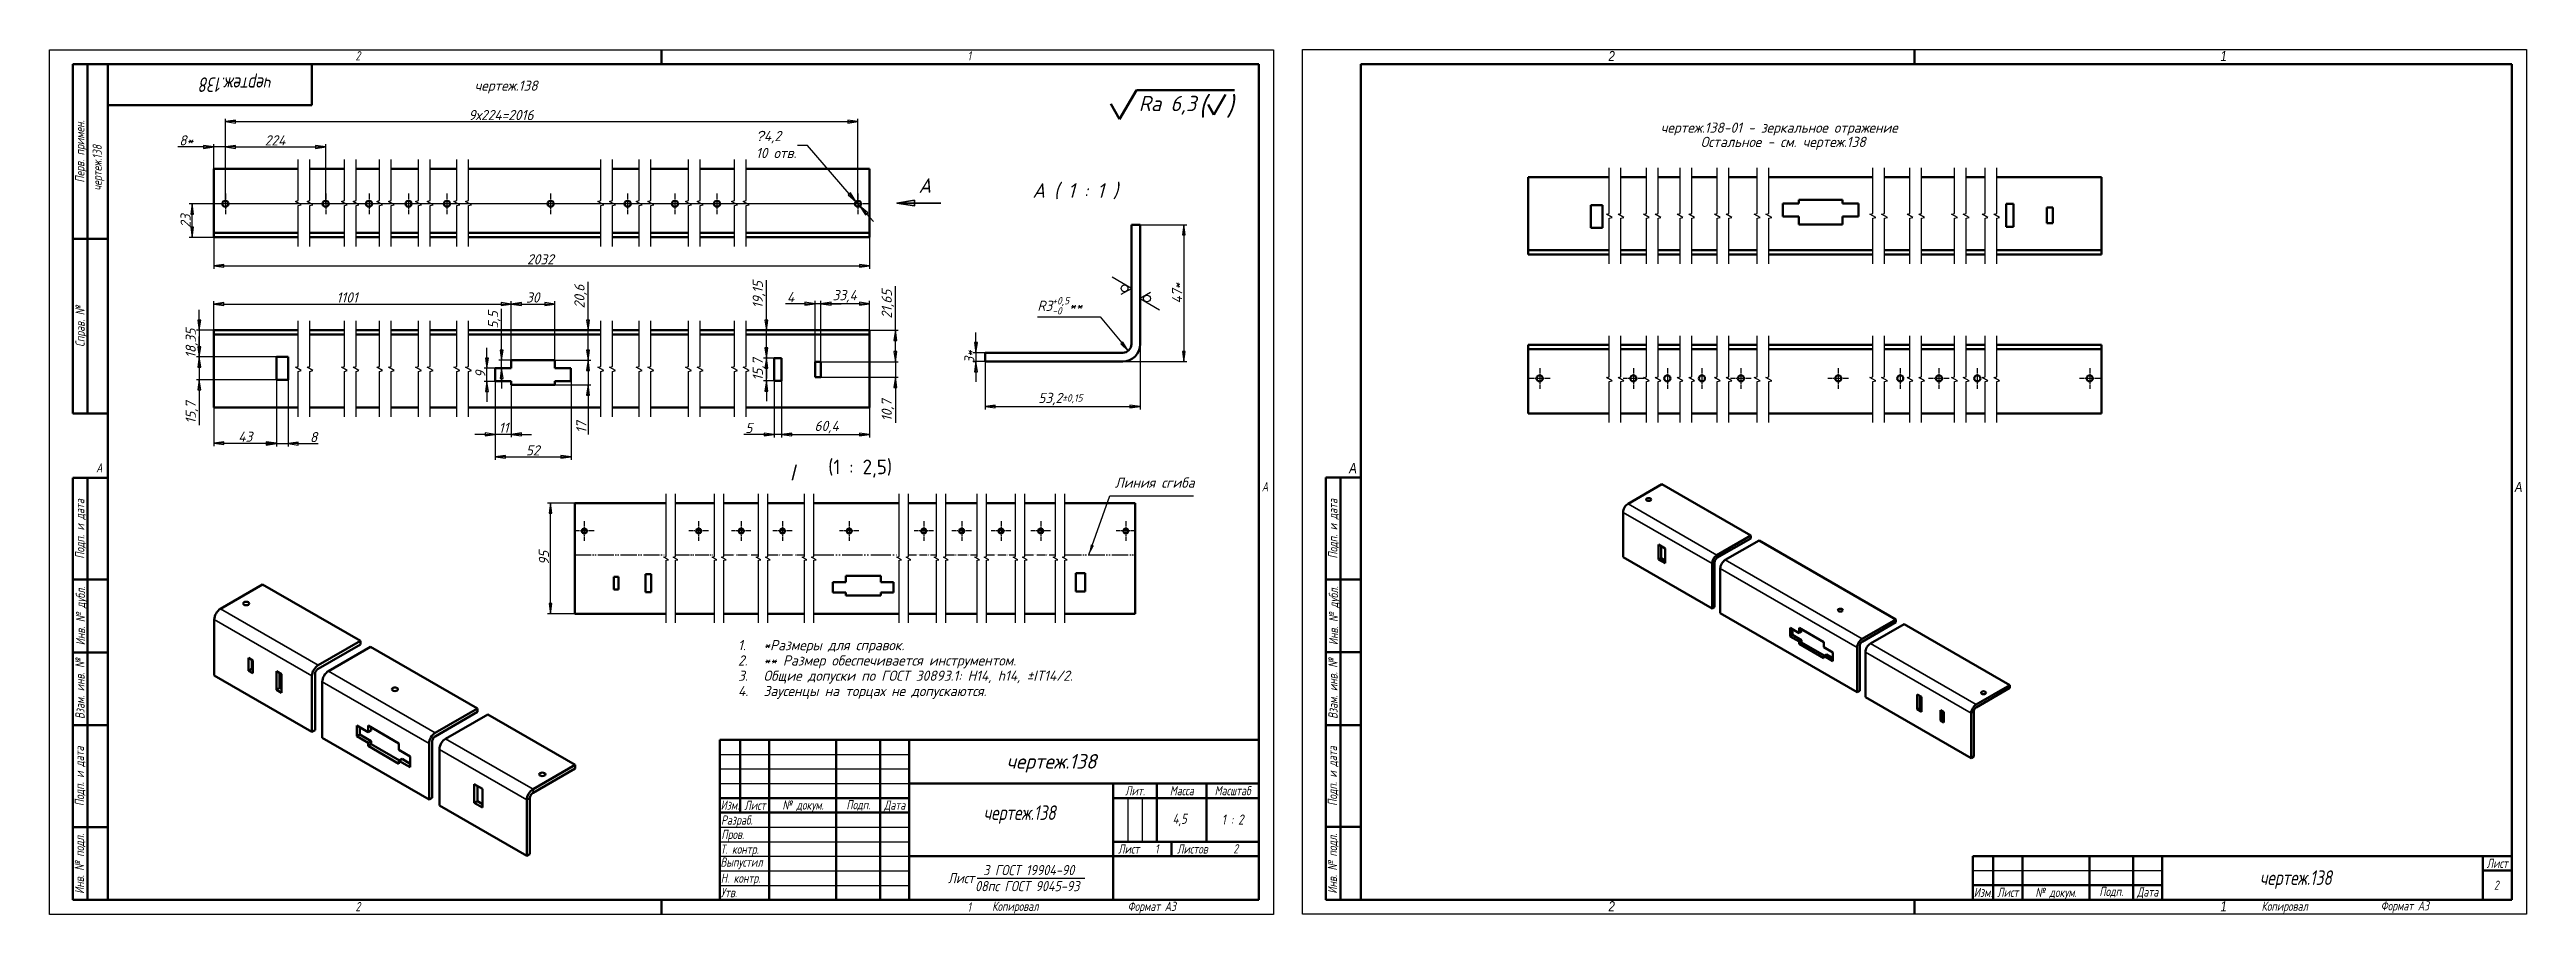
# Model space of a CAD drawing. Header units: millimetres. Extents: x 0 to 1700, y 0 to 594.
import ezdxf
from ezdxf.enums import TextEntityAlignment as Align

# ---------------------------------------------------------------- set-up
doc = ezdxf.new("R2010")
doc.units = ezdxf.units.MM
doc.header["$LTSCALE"] = 2
doc.linetypes.add('LT_04', pattern=[0.7087, 0.4724, -0.0591, 0.1181, -0.0591])
doc.linetypes.add('LT_16', pattern=[0.68, 0.48, -0.06, 0.01, -0.06, 0.01, -0.06])
for name, color, linetype, lineweight in [('Layer_01', 7, 'Continuous', 35), ('Layer_02', 7, 'Continuous', 50), ('Layer_03', 7, 'Continuous', 50), ('Layer_04', 7, 'Continuous', 50), ('Layer_05', 7, 'Continuous', 25), ('Layer_06', 7, 'Continuous', 25), ('Layer_07', 7, 'Continuous', 25), ('Layer_08', 7, 'LT_04', 25), ('Layer_09', 7, 'Continuous', 25), ('Layer_10', 7, 'Continuous', 50)]:
    doc.layers.add(name, color=color, linetype=linetype, lineweight=lineweight)
doc.styles.add('Style_02', font='ariali.ttf', dxfattribs={"width": 0.8})
doc.styles.add('Style_03', font='GOST Common Italic.ttf')
doc.styles.add('Style_05', font='GOST Common Italic.ttf')
doc.styles.add('Style_06', font='GOST Common Italic.ttf', dxfattribs={"width": 0.8})
doc.styles.add('Style_07', font='GOST Common Italic.ttf', dxfattribs={"width": 0.8})
doc.styles.add('Style_08', font='GOST Common Italic.ttf')
doc.styles.add('Style_09', font='GOST Common Italic.ttf')
doc.styles.add('Style_10', font='GOST Common Italic.ttf', dxfattribs={"width": 0.9})
doc.styles.add('Style_11', font='GOST Common Italic.ttf', dxfattribs={"width": 0.8})
doc.styles.add('Style_12', font='GOST Common Italic.ttf')
doc.styles.add('Style_13', font='GOST Common Italic.ttf', dxfattribs={"width": 0.7})
doc.styles.add('Style_14', font='GOST Common Italic.ttf', dxfattribs={"width": 0.7})
doc.styles.add('Style_15', font='AIGDT___.TTF')
doc.styles.add('Style_16', font='GOST Common.ttf')
doc.dimstyles.new('DimStyle_02', dxfattribs={"dimscale": 2, "dimtxt": 3.5, "dimasz": 3.5, "dimexe": 1, "dimexo": 0, "dimgap": 0.5, "dimtad": 1, "dimrnd": 1e-08, "dimtxsty": 'Style_03', "dimblk": 'Filled-1', "dimcen": 2.5, "dimdle": 15, "dimclrd": 256, "dimclre": 256, "dimclrt": 256, "dimazin": 2, "dimtfac": 0.714286, "dimtdec": 3, "dimtmove": 0, "dimatfit": 3, "dimlwd": 25, "dimlwe": 25})
doc.dimstyles.new('DimStyle_03', dxfattribs={"dimscale": 2, "dimtxt": 3.5, "dimasz": 3.5, "dimexe": 1, "dimexo": 0, "dimgap": 0.5, "dimtad": 1, "dimrnd": 1e-08, "dimtxsty": 'Style_03', "dimblk": 'Filled-1', "dimcen": 2.5, "dimdle": 15, "dimclrd": 256, "dimclre": 256, "dimclrt": 256, "dimazin": 2, "dimtfac": 0.714286, "dimtdec": 3, "dimtmove": 0, "dimatfit": 3, "dimlwd": -1, "dimlwe": 25})
doc.dimstyles.new('DimStyle_06', dxfattribs={"dimscale": 2, "dimtxt": 3.5, "dimasz": 3.5, "dimexe": 1, "dimexo": 0, "dimgap": 0.5, "dimtad": 1, "dimrnd": 1e-08, "dimtxsty": 'Style_03', "dimblk": 'Filled-1', "dimcen": 2.5, "dimdle": 15, "dimclrd": 256, "dimclre": 256, "dimclrt": 256, "dimazin": 2, "dimtfac": 0.714286, "dimtdec": 3, "dimtmove": 0, "dimatfit": 3, "dimlwd": 25, "dimlwe": 25})

msp = doc.modelspace()

# ---------------------------------------------------------------- texts
at = {"layer": 'Layer_07', "style": 'Style_03'}
for s, p in [('1. ', (472.5, 181.5)), ('*Размеры для справок.', (490, 181.5)), ('2. ', (472.5, 171)), ('** Размер обеспечивается инструментом.', (490, 171)), ('3. ', (472.5, 160.5)), ('4. ', (472.5, 150)), ('Заусенцы на торцах не допускаются.', (490, 150)), ('Общие допуски по ГОСТ 30893.1: H14, h14, ±IT14/2.', (490, 160.5))]:
    msp.add_text(s, height=7, dxfattribs=at).set_placement(p)
at = {"layer": 'Layer_07', "attachment_point": 7}
for s, insert, char_height, style in [('чертеж.138', (291.7578, 563.8932), 7, 'Style_03'), ('чертеж.138-01 - зеркальное отражение', (1105.8375, 535.0612), 7, 'Style_03'), ('Остальное - см. чертеж.138', (1133.2557, 525.2736), 7, 'Style_03'), ('A ( 1 : 1 )', (674.6357, 491.2926), 10, 'Style_05'), ('/', (509.243, 298.1984), 10, 'Style_15'), ('(1 : 2,5)', (534.4086, 300.0997), 10, 'Style_16')]:
    msp.add_mtext(s, dxfattribs=dict(at, insert=insert, char_height=char_height, style=style))

# ---------------------------------------------------------------- blocks, each defined once
blk = doc.blocks.new('Block_12')
at = {"layer": 'Layer_04', "lineweight": 25}
for p, q in [((0, 0), (0, 297)), ((0, 297), (420, 297)), ((420, 297), (420, 0)), ((420, 0), (0, 0))]:
    blk.add_line(p, q, dxfattribs=at)
at = {"layer": 'Layer_04'}
for p, q in [((415, 292), (20, 292)), ((20, 292), (20, 5)), ((210, 292), (210, 297)), ((415, 5), (415, 292)), ((20, 5), (415, 5)), ((210, 5), (210, 0))]:
    blk.add_line(p, q, dxfattribs=at)
at = {"layer": 'Layer_04', "char_height": 3.17, "attachment_point": 1, "style": 'Style_02'}
for s, insert, width in [('\\fGOST Common|b0|i1;\\H3.1700;2', (105, 296.5), 5.2328), ('\\fGOST Common|b0|i1;\\H3.1700;1', (315.02, 296.44), 5.2327), ('\\fGOST Common|b0|i1;\\H3.1700;A', (16, 155), 5.1335), ('\\fGOST Common|b0|i1;\\H3.1700;A', (416, 148.5), 5.0704), ('\\fGOST Common|b0|i1;\\H3.1700;2', (104.99, 4.3), 5.2328), ('\\fGOST Common|b0|i1;\\H3.1700;1', (315, 4.14), 6.6287), ('\\fGOST Common|b0|i1;\\H3.1700;Формат А3', (370, 4.39), 25.2103)]:
    blk.add_mtext(s, dxfattribs=dict(at, insert=insert, width=width))
blk = doc.blocks.new('Block_13')
at = {"layer": 'Layer_03'}
for p, q in [((0, 55), (185, 55)), ((0, 0), (0, 55)), ((0, 0), (0, 55)), ((7, 55), (7, 30)), ((17, 55), (17, 0)), ((40, 55), (40, 0)), ((55, 55), (55, 0)), ((65, 55), (65, 0)), ((185, 0), (185, 55)), ((0, 35), (65, 35)), ((65, 40), (185, 40)), ((135, 40), (135, 0)), ((135, 35), (185, 35)), ((150, 40), (150, 20)), ((167, 40), (167, 20)), ((0, 30), (65, 30)), ((135, 20), (185, 20)), ((155, 20), (155, 15)), ((65, 15), (185, 15)), ((185, 0), (0, 0))]:
    blk.add_line(p, q, dxfattribs=at)
at = {"layer": 'Layer_03', "linetype": 'Continuous', "lineweight": 25}
for p, q in [((0, 50), (65, 50)), ((0, 45), (65, 45)), ((0, 40), (65, 40)), ((140, 35), (140, 20)), ((145, 35), (145, 20)), ((0, 25), (65, 25)), ((0, 20), (65, 20)), ((0, 15), (65, 15)), ((0, 10), (65, 10)), ((0, 5), (65, 5))]:
    blk.add_line(p, q, dxfattribs=at)
at = {"layer": 'Layer_03', "lineweight": 30}
blk.add_line((88.31, 7.5), (125.29, 7.5), dxfattribs=at)
at = {"layer": 'Layer_03', "char_height": 3.17, "style": 'Style_02'}
for s, insert, width, attachment_point in [('\\fGOST Common|b0|i1;\\H3.1700;Изм.', (3.5, 32.56), 6.9635, 5), ('\\fGOST Common|b0|i1;\\H3.1700;Лист', (12.1, 32.5), 10.0029, 5), ('\\A0;\\fGOST Common|b0|i1;\\H3.1700;№ докум.', (28.58, 32.16), 22.9069, 5), ('\\fGOST Common|b0|i1;\\H3.1700;Подп.', (47.56, 32.45), 14.879, 5), ('\\fGOST Common|b0|i1;\\H3.1700;Дата', (60.02, 32.24), 9.9614, 5), ('\\fGOST Common|b0|i1;\\H3.1700;Лит.', (142.52, 37.49), 14.9766, 5), ('\\fGOST Common|b0|i1;\\H3.1700;Масса', (158.55, 37.51), 16.9878, 5), ('\\fGOST Common|b0|i1;\\H3.1700;Масштаб', (176.02, 37.53), 17.8316, 5), ('\\fGOST Common|b0|i1;\\H3.1700;Разраб.', (0.47, 27), 16.9971, 4), ('\\fGOST Common|b0|i1;\\H3.1700;Пров.', (0.56, 22.08), 17.0192, 4), ('\\A0;\\fGOST Common|b0|i1;\\H3.1700;Т. контр.', (0.23, 17.01), 16.9554, 4), ('\\fGOST Common|b0|i1;\\H3.1700;Лист', (140.37, 17.5), 10.5071, 5), ('\\fGOST Common|b0|i1;\\H3.1700;Листов', (162.21, 17.5), 14.3668, 5), ('\\fGOST Common|b0|i1;\\H3.1700;Н. контр.', (0.36, 7.05), 16.9999, 4), ('\\fGOST Common|b0|i1;\\H3.1700;Утв.', (0.34, 2.52), 17.0083, 4), ('\\fGOST Common|b0|i1;\\H3.1700;Копировал', (93.48, -0.59), 19.7871, 1)]:
    blk.add_mtext(s, dxfattribs=dict(at, insert=insert, width=width, attachment_point=attachment_point))
at = {"layer": 'Layer_03'}
for tag, height, style, width, p in [('Изм1_001', 2.89, 'Style_14', 0.7, (3.51, 52.52)), ('Лист1_001', 2.89, 'Style_14', 0.7, (12.03, 52.52)), ('Докум1_001', 2.89, 'Style_14', 0.7, (28.54, 52.48)), ('Изм3_001', 2.89, 'Style_14', 0.7, (3.5, 42.5)), ('Изм2_001', 2.89, 'Style_14', 0.7, (3.5, 47.52)), ('Лист3_001', 2.89, 'Style_14', 0.7, (12.01, 42.51)), ('Лист2_001', 2.89, 'Style_14', 0.7, (12.01, 47.5)), ('Докум3_001', 2.89, 'Style_14', 0.7, (28.51, 42.48)), ('Докум2_001', 2.89, 'Style_14', 0.7, (28.53, 47.5)), ('Изм4_001', 2.89, 'Style_14', 0.7, (3.51, 37.5)), ('Лист4_001', 2.89, 'Style_14', 0.7, (12, 37.53)), ('Докум4_001', 2.89, 'Style_14', 0.7, (28.51, 37.52)), ('НАИМЕНОВАНИЕ_001', 5, 'Style_07', 0.8, (100.03, 29.98)), ('Литера_001', 3.5, 'Style_11', 0.8, (137.52, 27.25)), ('Литера2_001', 3.5, 'Style_11', 0.8, (142.51, 27.22)), ('Литера3_001', 3.5, 'Style_11', 0.8, (147.52, 27.21)), ('Масса_001', 3.5, 'Style_11', 0.8, (158.47, 27.53)), ('Масштаб_001', 3.5, 'Style_11', 0.8, (174.92, 25.86)), ('Тип_документа_001', 3.17, 'Style_06', 0.8, (100.08, 17.56)), ('Номер_листа_001', 3.17, 'Style_06', 0.8, (150.6, 17.54)), ('Листов_001', 3.17, 'Style_06', 0.8, (177.46, 17.58))]:
    blk.add_attdef(tag, text='', height=height, dxfattribs=dict(at, style=style, width=width)).set_placement(p, align=Align.MIDDLE_CENTER)
for tag, height, style, width, p in [('Подп1_001', 2.89, 'Style_14', 0.7, (40.01, 52.51)), ('Дата1_001', 2, 'Style_13', 0.7, (55.01, 52.51)), ('Подп2_001', 2.89, 'Style_14', 0.7, (40.01, 47.5)), ('Подп3_001', 2.89, 'Style_14', 0.7, (40.01, 42.51)), ('Дата2_001', 2, 'Style_13', 0.7, (55.01, 47.49)), ('Дата3_001', 2, 'Style_13', 0.7, (55.02, 42.52)), ('Подп4_001', 2.89, 'Style_14', 0.7, (40.01, 37.51)), ('Дата4_001', 2, 'Style_13', 0.7, (55.02, 37.51)), ('АВТОР_001', 3.17, 'Style_06', 0.8, (15.59, 26.85)), ('Разработал_Подп._001', 2.89, 'Style_14', 0.7, (40.05, 27.51)), ('ДАТА_СОЗДАНИЯ_001', 2, 'Style_13', 0.7, (55.01, 27.51)), ('ПРОВЕРИЛ_001', 3.17, 'Style_06', 0.8, (17.41, 22.53)), ('ТЕХНОЛОГ_001', 3.17, 'Style_06', 0.8, (17.33, 17.54)), ('Проверил_Подп._001', 2.89, 'Style_14', 0.7, (40.05, 22.52)), ('Технолог_Подп._001', 2.89, 'Style_14', 0.7, (40.05, 17.51)), ('ДАТА_ПРОВЕРКИ_001', 2, 'Style_13', 0.7, (55.02, 22.51)), ('Технолог_Дата_001', 2, 'Style_13', 0.7, (55.01, 17.5)), ('Должность_руководителя_001', 3.17, 'Style_06', 0.8, (0.52, 12.51)), ('НОРМОКОНТРОЛЬ_001', 3.17, 'Style_06', 0.8, (17.37, 7.48)), ('НАЧ._ОТДЕЛА_001', 3.17, 'Style_06', 0.8, (17.46, 12.45)), ('Руководитель_Подп._001', 2.89, 'Style_14', 0.7, (40.01, 12.5)), ('Нормоконтроль_Подп._001', 2.89, 'Style_14', 0.7, (40.05, 7.52)), ('ДАТА_НОРМОКОНТРОЛЯ_001', 2, 'Style_13', 0.7, (55.02, 7.51)), ('Руководитель_Дата_001', 2, 'Style_13', 0.7, (55.01, 12.51)), ('УТВЕРДИЛ_001', 3.17, 'Style_06', 0.8, (17.4, 2.51)), ('Утвердил_Подп._001', 2.89, 'Style_14', 0.7, (40.05, 2.51)), ('ДАТА_УТВЕРЖДЕНИЯ_001', 2, 'Style_13', 0.7, (55.01, 2.5))]:
    blk.add_attdef(tag, text='', height=height, dxfattribs=dict(at, style=style, width=width)).set_placement(p, align=Align.MIDDLE_LEFT)
for tag, height, style, p in [('ОБОЗНАЧЕНИЕ_001', 5, 'Style_09', (103.83, 45.12)), ('ОРГАНИЗАЦИЯ_001', 3.5, 'Style_12', (148.22, 5.85))]:
    blk.add_attdef(tag, text='', height=height, dxfattribs=dict(at, style=style)).set_placement(p, align=Align.MIDDLE_CENTER)
at = {"layer": 'Layer_03', "style": 'Style_10', "width": 0.9}
blk.add_attdef('Материал_Класс_001', text='', height=3.5, dxfattribs=at).set_placement((88.21, 7.5), align=Align.MIDDLE_RIGHT)
blk.add_attdef('Материал_Наим._001', text='', height=3.5, dxfattribs=at).set_placement((96.54, 7.5), align=Align.BOTTOM_CENTER)
blk.add_attdef('Материал_ГОСТ_001', text='', height=3.5, dxfattribs=at).set_placement((106.8, 6.5), align=Align.TOP_CENTER)
blk = doc.blocks.new('Block_04')
at = {"layer": 'Layer_10'}
for p, q in [((-12, 0), (-12, 145)), ((-12, 145), (0, 145)), ((-7, 145), (-7, 0)), ((-12, 110), (-7, 110)), ((-7, 110), (0, 110)), ((-12, 85), (-7, 85)), ((-7, 85), (0, 85)), ((-12, 60), (-7, 60)), ((-7, 60), (0, 60)), ((-12, 25), (-7, 25)), ((-7, 25), (0, 25)), ((0, 0), (-12, 0))]:
    blk.add_line(p, q, dxfattribs=at)
at = {"layer": 'Layer_07', "char_height": 3.17, "attachment_point": 5, "rotation": 90, "style": 'Style_02'}
for s, insert, width in [('\\fGOST Common|b0|i1;\\H3.1700;Подп. и дата', (-9.37, 127.41), 34.7679), ('\\fGOST Common|b0|i1;\\H3.1700;Инв. № дубл.', (-8.95, 97.55), 24.8438), ('\\fGOST Common|b0|i1;\\H3.1700;Взам. инв. №', (-9.58, 72.53), 24.8669), ('\\fGOST Common|b0|i1;\\H3.1700;Подп. и дата', (-9.5, 42.47), 35.1486), ('\\fGOST Common|b0|i1;\\H3.1700;Инв. № подл.', (-9.5, 12.41), 24.9618)]:
    blk.add_mtext(s, dxfattribs=dict(at, insert=insert, width=width))
at = {"layer": 'Layer_07', "style": 'Style_06', "width": 0.8}
for tag, p in [('Подп._и_дата_2_001', (-3.53, 127.51)), ('Инв._номер_дубликата_001', (-3.41, 97.47)), ('Взамен_инв._номера_001', (-3.46, 72.53)), ('Подп._и_дата_1_001', (-3.42, 42.35)), ('ИНВЕНТАРНЫЙ_НОМЕР_001', (-3.33, 12.68))]:
    blk.add_attdef(tag, text='', height=3.17, rotation=90, dxfattribs=at).set_placement(p, align=Align.MIDDLE_CENTER)
blk = doc.blocks.new('Block_05')
at = {"layer": 'Layer_10'}
for p, q in [((-12, 0), (-12, 120)), ((-12, 120), (0, 120)), ((-7, 0), (-7, 120)), ((-12, 60), (0, 60)), ((0, 0), (-12, 0))]:
    blk.add_line(p, q, dxfattribs=at)
at = {"layer": 'Layer_07', "char_height": 3.17, "attachment_point": 5, "rotation": 90, "style": 'Style_02'}
for s, insert, width in [('\\fGOST Common|b0|i1;\\H3.1700;Перв. примен.', (-9.19, 90.05), 60.0143), ('\\fGOST Common|b0|i1;\\H3.1700;Справ. №', (-9.1, 30), 59.9357)]:
    blk.add_mtext(s, dxfattribs=dict(at, insert=insert, width=width))
at = {"layer": 'Layer_07', "style": 'Style_06', "width": 0.8}
for tag, p in [('Первичная_применяемость_002', (-2.07, 67.52)), ('Первичная_применяемость_001', (-2.07, 67.52)), ('Справочный_номер_001', (-3.55, 30.02))]:
    blk.add_attdef(tag, text='', height=3.17, rotation=90, dxfattribs=at).set_placement(p, align=Align.MIDDLE_CENTER)
blk = doc.blocks.new('Block_06')
at = {"layer": 'Layer_10'}
for p, q in [((0, 0), (70, 0)), ((70, 0), (70, -14)), ((70, -14), (0, -14))]:
    blk.add_line(p, q, dxfattribs=at)
at = {"layer": 'Layer_07', "style": 'Style_07', "width": 0.8}
for tag in ['ОБОЗНАЧЕНИЕ_002', 'ОБОЗНАЧЕНИЕ_001']:
    blk.add_attdef(tag, text='', height=5, rotation=180, dxfattribs=at).set_placement((71.19, -4.53), align=Align.MIDDLE_CENTER)
blk = doc.blocks.new('Filled-1')
at = {"color": 0}
for p, q in [((0, 0), (-1, 0.14)), ((-1, 0.14), (-1, -0.14)), ((-1, 0), (0, 0)), ((-1, -0.14), (0, 0))]:
    blk.add_line(p, q, dxfattribs=at)
at = {"color": 0, "flags": 128}
blk.add_lwpolyline([(-1, -0.14), (0, 0), (-1, 0.14), (-1, -0.14)], dxfattribs=at)
at = {"color": 0}
blk.add_solid([(-1, -0.14), (0, 0), (-1, 0.14), (-1, -0.14)], dxfattribs=at)
blk = doc.blocks.new('*D12')
at = {"layer": 'Defpoints', "color": 0, "linetype": 'Continuous'}
for p in [(189.6, 527.2), (120.7, 488.1), (189.6, 488.1)]:
    blk.add_point(p, dxfattribs=at)
at = {"layer": 'Layer_09', "linetype": 'Continuous', "lineweight": 25}
for p, q in [((120.7, 488.1), (120.7, 529.2)), ((127.7, 527.2), (182.6, 527.2)), ((189.6, 488.1), (189.6, 529.2))]:
    blk.add_line(p, q, dxfattribs=at)
at = {"layer": 'Layer_09', "linetype": 'Continuous', "lineweight": 25, "xscale": 7, "yscale": 7, "zscale": 7, "rotation": 180}
blk.add_blockref('Filled-1', (120.7, 527.2), dxfattribs=at)
at = {"layer": 'Layer_09', "linetype": 'Continuous', "lineweight": 25, "xscale": 7, "yscale": 7, "zscale": 7}
blk.add_blockref('Filled-1', (189.6, 527.2), dxfattribs=at)
at = {"layer": 'Layer_09', "linetype": 'Continuous', "lineweight": 25, "insert": (147.7, 535.2), "char_height": 7, "attachment_point": 1, "style": 'Style_03'}
blk.add_mtext('\\A1;224', dxfattribs=at)
blk = doc.blocks.new('*D13')
at = {"layer": 'Defpoints', "color": 0, "linetype": 'Continuous'}
for p in [(112.7, 527.2), (112.7, 512.1), (120.7, 488.1)]:
    blk.add_point(p, dxfattribs=at)
at = {"layer": 'Layer_09', "linetype": 'Continuous', "lineweight": 25}
for p, q in [((105.7, 527.2), (88, 527.2)), ((112.7, 512.1), (112.7, 529.2)), ((120.7, 527.2), (112.7, 527.2)), ((120.7, 488.1), (120.7, 529.2)), ((127.7, 527.2), (134.7, 527.2))]:
    blk.add_line(p, q, dxfattribs=at)
at = {"layer": 'Layer_09', "linetype": 'Continuous', "lineweight": 25, "xscale": 7, "yscale": 7, "zscale": 7}
blk.add_blockref('Filled-1', (112.7, 527.2), dxfattribs=at)
at = {"layer": 'Layer_09', "linetype": 'Continuous', "lineweight": 25, "xscale": 7, "yscale": 7, "zscale": 7, "rotation": 180}
blk.add_blockref('Filled-1', (120.7, 527.2), dxfattribs=at)
at = {"layer": 'Layer_09', "linetype": 'Continuous', "lineweight": 25, "insert": (89, 535.2), "char_height": 7, "attachment_point": 1, "style": 'Style_03'}
blk.add_mtext('\\A1;\\fGOST Common|b0|i1;8*', dxfattribs=at)
blk = doc.blocks.new('*D14')
at = {"layer": 'Defpoints', "color": 0, "linetype": 'Continuous'}
for p in [(554.8, 544.6), (120.7, 488.1), (554.8, 488.1)]:
    blk.add_point(p, dxfattribs=at)
at = {"layer": 'Layer_09', "linetype": 'Continuous', "lineweight": 25}
for p, q in [((120.7, 488.1), (120.7, 546.6)), ((127.7, 544.6), (547.8, 544.6)), ((554.8, 488.1), (554.8, 546.6))]:
    blk.add_line(p, q, dxfattribs=at)
at = {"layer": 'Layer_09', "linetype": 'Continuous', "lineweight": 25, "xscale": 7, "yscale": 7, "zscale": 7, "rotation": 180}
blk.add_blockref('Filled-1', (120.7, 544.6), dxfattribs=at)
at = {"layer": 'Layer_09', "linetype": 'Continuous', "lineweight": 25, "xscale": 7, "yscale": 7, "zscale": 7}
blk.add_blockref('Filled-1', (554.8, 544.6), dxfattribs=at)
at = {"layer": 'Layer_09', "linetype": 'Continuous', "lineweight": 25, "insert": (287.5, 552.6), "char_height": 7, "attachment_point": 1, "style": 'Style_03'}
blk.add_mtext('\\A1;\\fGOST Common|b0|i1;9х224=2016', dxfattribs=at)
blk = doc.blocks.new('*D15')
at = {"layer": 'Defpoints', "color": 0, "linetype": 'Continuous'}
for p in [(112.7, 465.1), (562.8, 465.1), (562.8, 445.5)]:
    blk.add_point(p, dxfattribs=at)
at = {"layer": 'Layer_09', "linetype": 'Continuous', "lineweight": 25}
for p, q in [((112.7, 465.1), (112.7, 443.5)), ((562.8, 465.1), (562.8, 443.5)), ((119.7, 445.5), (555.8, 445.5))]:
    blk.add_line(p, q, dxfattribs=at)
at = {"layer": 'Layer_09', "linetype": 'Continuous', "lineweight": 25, "xscale": 7, "yscale": 7, "zscale": 7, "rotation": 180}
blk.add_blockref('Filled-1', (112.7, 445.5), dxfattribs=at)
at = {"layer": 'Layer_09', "linetype": 'Continuous', "lineweight": 25, "xscale": 7, "yscale": 7, "zscale": 7}
blk.add_blockref('Filled-1', (562.8, 445.5), dxfattribs=at)
at = {"layer": 'Layer_09', "linetype": 'Continuous', "lineweight": 25, "insert": (327.7, 453.5), "char_height": 7, "attachment_point": 1, "style": 'Style_03'}
blk.add_mtext('\\A1;2032', dxfattribs=at)
blk = doc.blocks.new('*D16')
at = {"layer": 'Defpoints', "color": 0, "linetype": 'Continuous'}
for p in [(97.9, 488.1), (554.8, 488.1), (112.7, 465.1)]:
    blk.add_point(p, dxfattribs=at)
at = {"layer": 'Layer_09', "linetype": 'Continuous', "lineweight": 25}
for p, q in [((554.8, 488.1), (95.9, 488.1)), ((97.9, 472.1), (97.9, 481.1)), ((112.7, 465.1), (95.9, 465.1))]:
    blk.add_line(p, q, dxfattribs=at)
at = {"layer": 'Layer_09', "linetype": 'Continuous', "lineweight": 25, "xscale": 7, "yscale": 7, "zscale": 7}
for p, rotation in [((97.9, 488.1), 90), ((97.9, 465.1), 270)]:
    blk.add_blockref('Filled-1', p, dxfattribs=dict(at, rotation=rotation))
at = {"layer": 'Layer_09', "linetype": 'Continuous', "lineweight": 25, "insert": (89.9, 471.6), "char_height": 7, "attachment_point": 1, "rotation": 90, "style": 'Style_03'}
blk.add_mtext('\\A1;23', dxfattribs=at)
blk = doc.blocks.new('2dTransSection0')
at = {"layer": 'Layer_01', "linetype": 'Continuous'}
for p, q in [((296.82, 245.32), (290.82, 244.32)), ((296.82, 244.32), (290.82, 244.32)), ((290.82, 244.32), (296.82, 243.32)), ((296.82, 243.32), (296.82, 245.32)), ((305.82, 244.32), (296.82, 244.32))]:
    blk.add_line(p, q, dxfattribs=at)
at = {"layer": 'Layer_01', "linetype": 'Continuous', "flags": 128}
blk.add_lwpolyline([(296.82, 245.32), (290.82, 244.32), (296.82, 243.32), (296.82, 245.32)], dxfattribs=at)
at = {"layer": 'Layer_01'}
blk.add_solid([(296.82, 245.32), (290.82, 244.32), (296.82, 243.32), (296.82, 245.32)], dxfattribs=at)
at = {"layer": 'Layer_01', "insert": (298.23, 247.82), "char_height": 5, "attachment_point": 7, "style": 'Style_05'}
blk.add_mtext('A', dxfattribs=at)
blk = doc.blocks.new('Block_08')
at = {"layer": 'Layer_10', "lineweight": 50}
for p, q in [((-9.68, -2.6), (-9.1, -3.6)), ((-9.1, -3.6), (-8, -1.7)), ((-8, -1.7), (-1.6, -1.7)), ((-3.32, -2.63), (-2.94, -3.3)), ((-2.94, -3.3), (-2.17, -1.97))]:
    blk.add_line(p, q, dxfattribs=at)
at = {"layer": 'Layer_07', "attachment_point": 7, "style": 'Style_03'}
for s, insert, char_height in [('\\A1;\\fGOST Common|b0|i1;\\H1.0000;Ra 6,3', (-7.85, -3.3), 1), ('\\A1;\\fGOST Common|b0|i1;\\H1.3000;(', (-3.94, -3.5), 1.3), ('\\A1;\\fGOST Common|b0|i1;\\H1.3000;)', (-2.14, -3.5), 1.3)]:
    blk.add_mtext(s, dxfattribs=dict(at, insert=insert, char_height=char_height))
blk = doc.blocks.new('Block_09')
at = {"layer": 'Layer_10', "lineweight": 30}
for p, q in [((-0.58, 1), (0, 0)), ((0, 0), (1.1, 1.9))]:
    blk.add_line(p, q, dxfattribs=at)
blk.add_circle((0, 0.67), 0.333, dxfattribs=at)
blk = doc.blocks.new('Block_10')
at = {"layer": 'Layer_10', "lineweight": 30}
for p, q in [((-0.58, 1), (0, 0)), ((0, 0), (1.1, 1.9))]:
    blk.add_line(p, q, dxfattribs=at)
blk.add_circle((0, 0.67), 0.333, dxfattribs=at)
blk = doc.blocks.new('*D18')
at = {"layer": 'Defpoints', "color": 0, "linetype": 'Continuous'}
for p in [(748.5, 391.8), (642.1, 379.8), (748.5, 348.9)]:
    blk.add_point(p, dxfattribs=at)
at = {"layer": 'Layer_09', "linetype": 'Continuous', "lineweight": 25}
for p, q in [((748.5, 391.8), (748.5, 346.9)), ((642.1, 379.8), (642.1, 346.9)), ((649.1, 348.9), (741.5, 348.9))]:
    blk.add_line(p, q, dxfattribs=at)
at = {"layer": 'Layer_09', "linetype": 'Continuous', "lineweight": 25, "xscale": 7, "yscale": 7, "zscale": 7, "rotation": 180}
blk.add_blockref('Filled-1', (642.1, 348.9), dxfattribs=at)
at = {"layer": 'Layer_09', "linetype": 'Continuous', "lineweight": 25, "xscale": 7, "yscale": 7, "zscale": 7}
blk.add_blockref('Filled-1', (748.5, 348.9), dxfattribs=at)
at = {"layer": 'Layer_09', "linetype": 'Continuous', "lineweight": 25, "insert": (678.6, 358.3), "char_height": 7, "attachment_point": 1, "style": 'Style_03'}
blk.add_mtext('\\A1;53,2{\\H5;±0,15}', dxfattribs=at)
blk = doc.blocks.new('*D19')
at = {"layer": 'Defpoints', "color": 0, "linetype": 'Continuous'}
for p in [(748.5, 473.8), (736.5, 379.8), (778.5, 379.8)]:
    blk.add_point(p, dxfattribs=at)
at = {"layer": 'Layer_09', "linetype": 'Continuous', "lineweight": 25}
for p, q in [((748.5, 473.8), (780.5, 473.8)), ((778.5, 466.8), (778.5, 386.8)), ((736.5, 379.8), (780.5, 379.8))]:
    blk.add_line(p, q, dxfattribs=at)
at = {"layer": 'Layer_09', "linetype": 'Continuous', "lineweight": 25, "xscale": 7, "yscale": 7, "zscale": 7}
for p, rotation in [((778.5, 473.8), 90), ((778.5, 379.8), 270)]:
    blk.add_blockref('Filled-1', p, dxfattribs=dict(at, rotation=rotation))
at = {"layer": 'Layer_09', "linetype": 'Continuous', "lineweight": 25, "insert": (770.4, 419.6), "char_height": 7, "attachment_point": 1, "rotation": 90, "style": 'Style_03'}
blk.add_mtext('\\A1;\\fGOST Common|b0|i1;47*', dxfattribs=at)
blk = doc.blocks.new('*D20')
at = {"layer": 'Defpoints', "color": 0, "linetype": 'Continuous'}
for p in [(736.5, 391.8), (740.4, 387.2)]:
    blk.add_point(p, dxfattribs=at)
at = {"layer": 'Layer_09', "linetype": 'Continuous', "lineweight": 25}
for p, q in [((678, 410.4), (721.1, 410.4)), ((721.1, 410.4), (735.9, 392.6))]:
    blk.add_line(p, q, dxfattribs=at)
at = {"layer": 'Layer_09', "linetype": 'Continuous', "lineweight": 25, "xscale": 7, "yscale": 7, "zscale": 7, "rotation": 309.657320280358}
blk.add_blockref('Filled-1', (740.4, 387.2), dxfattribs=at)
at = {"layer": 'Layer_09', "linetype": 'Continuous', "lineweight": 25, "insert": (678, 424.1), "char_height": 7, "attachment_point": 1, "style": 'Style_03'}
blk.add_mtext('\\A1;\\fGOST Common|b0|i1;R3{\\H5;\\S+0,5^ -0;}**', dxfattribs=at)
blk = doc.blocks.new('*D21')
at = {"layer": 'Defpoints', "color": 0, "linetype": 'Continuous'}
for p in [(635.8, 379.8), (642.1, 385.8), (642.1, 379.8)]:
    blk.add_point(p, dxfattribs=at)
at = {"layer": 'Layer_09', "linetype": 'Continuous', "lineweight": 25}
for p, q in [((635.8, 392.8), (635.8, 399.8)), ((642.1, 385.8), (633.8, 385.8)), ((642.1, 379.8), (633.8, 379.8)), ((635.8, 385.8), (635.8, 379.8)), ((635.8, 372.8), (635.8, 365.8))]:
    blk.add_line(p, q, dxfattribs=at)
at = {"layer": 'Layer_09', "linetype": 'Continuous', "lineweight": 25, "xscale": 7, "yscale": 7, "zscale": 7}
for p, rotation in [((635.8, 385.8), 270), ((635.8, 379.8), 90)]:
    blk.add_blockref('Filled-1', p, dxfattribs=dict(at, rotation=rotation))
at = {"layer": 'Layer_09', "linetype": 'Continuous', "lineweight": 25, "insert": (627.8, 378.3), "char_height": 7, "attachment_point": 1, "rotation": 90, "style": 'Style_03'}
blk.add_mtext('\\A1;\\fGOST Common|b0|i1;3*', dxfattribs=at)
blk = doc.blocks.new('*D22')
at = {"layer": 'Defpoints', "color": 0, "linetype": 'Continuous'}
for p in [(155.7, 367.3), (112.7, 348.1), (155.7, 323.7)]:
    blk.add_point(p, dxfattribs=at)
at = {"layer": 'Layer_09', "linetype": 'Continuous', "lineweight": 25}
for p, q in [((155.7, 367.3), (155.7, 321.7)), ((112.7, 348.1), (112.7, 321.7)), ((119.7, 323.7), (148.7, 323.7))]:
    blk.add_line(p, q, dxfattribs=at)
at = {"layer": 'Layer_09', "linetype": 'Continuous', "lineweight": 25, "xscale": 7, "yscale": 7, "zscale": 7, "rotation": 180}
blk.add_blockref('Filled-1', (112.7, 323.7), dxfattribs=at)
at = {"layer": 'Layer_09', "linetype": 'Continuous', "lineweight": 25, "xscale": 7, "yscale": 7, "zscale": 7}
blk.add_blockref('Filled-1', (155.7, 323.7), dxfattribs=at)
at = {"layer": 'Layer_09', "linetype": 'Continuous', "lineweight": 25, "insert": (129.5, 331.7), "char_height": 7, "attachment_point": 1, "style": 'Style_03'}
blk.add_mtext('\\A1;43', dxfattribs=at)
blk = doc.blocks.new('*D23')
at = {"layer": 'Defpoints', "color": 0, "linetype": 'Continuous'}
for p in [(155.7, 367.3), (163.7, 367.3), (155.7, 323.4)]:
    blk.add_point(p, dxfattribs=at)
at = {"layer": 'Layer_09', "linetype": 'Continuous', "lineweight": 25}
for p, q in [((155.7, 367.3), (155.7, 321.4)), ((163.7, 367.3), (163.7, 321.4)), ((148.7, 323.4), (141.7, 323.4)), ((155.7, 323.4), (163.7, 323.4)), ((170.7, 323.4), (184.4, 323.4))]:
    blk.add_line(p, q, dxfattribs=at)
at = {"layer": 'Layer_09', "linetype": 'Continuous', "lineweight": 25, "xscale": 7, "yscale": 7, "zscale": 7}
blk.add_blockref('Filled-1', (155.7, 323.4), dxfattribs=at)
at = {"layer": 'Layer_09', "linetype": 'Continuous', "lineweight": 25, "xscale": 7, "yscale": 7, "zscale": 7, "rotation": 180}
blk.add_blockref('Filled-1', (163.7, 323.4), dxfattribs=at)
at = {"layer": 'Layer_09', "linetype": 'Continuous', "lineweight": 25, "insert": (178.7, 331.4), "char_height": 7, "attachment_point": 1, "style": 'Style_03'}
blk.add_mtext('\\A1;8', dxfattribs=at)
blk = doc.blocks.new('*D24')
at = {"layer": 'Defpoints', "color": 0, "linetype": 'Continuous'}
for p in [(112.7, 401.3), (102.8, 383), (155.7, 383)]:
    blk.add_point(p, dxfattribs=at)
at = {"layer": 'Layer_09', "linetype": 'Continuous', "lineweight": 25}
for p, q in [((102.8, 408.3), (102.8, 415.3)), ((112.7, 401.3), (100.8, 401.3)), ((102.8, 401.3), (102.8, 394.3)), ((102.8, 394.3), (102.8, 390)), ((155.7, 383), (100.8, 383)), ((102.8, 383), (102.8, 390)), ((102.8, 376), (102.8, 369))]:
    blk.add_line(p, q, dxfattribs=at)
at = {"layer": 'Layer_09', "linetype": 'Continuous', "lineweight": 25, "xscale": 7, "yscale": 7, "zscale": 7}
for p, rotation in [((102.8, 401.3), 270), ((102.8, 383), 90)]:
    blk.add_blockref('Filled-1', p, dxfattribs=dict(at, rotation=rotation))
at = {"layer": 'Layer_09', "linetype": 'Continuous', "lineweight": 25, "insert": (93.4, 382.2), "char_height": 7, "attachment_point": 1, "rotation": 90, "style": 'Style_03'}
blk.add_mtext('\\A1;18,35', dxfattribs=at)
blk = doc.blocks.new('*D25')
at = {"layer": 'Defpoints', "color": 0, "linetype": 'Continuous'}
for p in [(102.8, 383), (155.7, 383), (155.7, 367.3)]:
    blk.add_point(p, dxfattribs=at)
at = {"layer": 'Layer_09', "linetype": 'Continuous', "lineweight": 25}
for p, q in [((102.8, 390), (102.8, 397)), ((155.7, 383), (100.8, 383)), ((102.8, 383), (102.8, 367.3)), ((155.7, 367.3), (100.8, 367.3)), ((102.8, 360.3), (102.8, 336.1))]:
    blk.add_line(p, q, dxfattribs=at)
at = {"layer": 'Layer_09', "linetype": 'Continuous', "lineweight": 25, "xscale": 7, "yscale": 7, "zscale": 7}
for p, rotation in [((102.8, 383), 270), ((102.8, 367.3), 90)]:
    blk.add_blockref('Filled-1', p, dxfattribs=dict(at, rotation=rotation))
at = {"layer": 'Layer_09', "linetype": 'Continuous', "lineweight": 25, "insert": (93.4, 337.1), "char_height": 7, "attachment_point": 1, "rotation": 90, "style": 'Style_03'}
blk.add_mtext('\\A1;15,7', dxfattribs=at)
blk = doc.blocks.new('*D26')
at = {"layer": 'Defpoints', "color": 0, "linetype": 'Continuous'}
for p in [(335.2, 401.3), (346.9, 380.7), (369.6, 380.7)]:
    blk.add_point(p, dxfattribs=at)
at = {"layer": 'Layer_09', "linetype": 'Continuous', "lineweight": 25}
for p, q in [((369.6, 408.3), (369.6, 434.6)), ((369.6, 380.7), (369.6, 401.3)), ((346.9, 380.7), (371.6, 380.7)), ((369.6, 373.7), (369.6, 366.7))]:
    blk.add_line(p, q, dxfattribs=at)
at = {"layer": 'Layer_09', "linetype": 'Continuous', "lineweight": 25, "xscale": 7, "yscale": 7, "zscale": 7}
for p, rotation in [((369.6, 401.3), 270), ((369.6, 380.7), 90)]:
    blk.add_blockref('Filled-1', p, dxfattribs=dict(at, rotation=rotation))
at = {"layer": 'Layer_09', "linetype": 'Continuous', "lineweight": 25, "insert": (360.2, 416.3), "char_height": 7, "attachment_point": 1, "rotation": 90, "style": 'Style_03'}
blk.add_mtext('\\A1;20,6', dxfattribs=at)
blk = doc.blocks.new('*D27')
at = {"layer": 'Defpoints', "color": 0, "linetype": 'Continuous'}
for p in [(346.9, 380.7), (346.9, 363.7), (369.6, 363.7)]:
    blk.add_point(p, dxfattribs=at)
at = {"layer": 'Layer_09', "linetype": 'Continuous', "lineweight": 25}
for p, q in [((369.6, 387.7), (369.6, 394.7)), ((346.9, 380.7), (371.6, 380.7)), ((369.6, 380.7), (369.6, 363.7)), ((346.9, 363.7), (371.6, 363.7)), ((369.6, 356.7), (369.6, 329.6))]:
    blk.add_line(p, q, dxfattribs=at)
at = {"layer": 'Layer_09', "linetype": 'Continuous', "lineweight": 25, "xscale": 7, "yscale": 7, "zscale": 7}
for p, rotation in [((369.6, 380.7), 270), ((369.6, 363.7), 90)]:
    blk.add_blockref('Filled-1', p, dxfattribs=dict(at, rotation=rotation))
at = {"layer": 'Layer_09', "linetype": 'Continuous', "lineweight": 25, "insert": (361.5, 330.6), "char_height": 7, "attachment_point": 1, "rotation": 90, "style": 'Style_03'}
blk.add_mtext('\\A1;17', dxfattribs=at)
blk = doc.blocks.new('*D28')
at = {"layer": 'Defpoints', "color": 0, "linetype": 'Continuous'}
for p in [(346.9, 419.3), (316.9, 380.7), (346.9, 380.7)]:
    blk.add_point(p, dxfattribs=at)
at = {"layer": 'Layer_09', "linetype": 'Continuous', "lineweight": 25}
for p, q in [((316.9, 380.7), (316.9, 421.3)), ((323.9, 419.3), (339.9, 419.3)), ((346.9, 380.7), (346.9, 421.3))]:
    blk.add_line(p, q, dxfattribs=at)
at = {"layer": 'Layer_09', "linetype": 'Continuous', "lineweight": 25, "xscale": 7, "yscale": 7, "zscale": 7, "rotation": 180}
blk.add_blockref('Filled-1', (316.9, 419.3), dxfattribs=at)
at = {"layer": 'Layer_09', "linetype": 'Continuous', "lineweight": 25, "xscale": 7, "yscale": 7, "zscale": 7}
blk.add_blockref('Filled-1', (346.9, 419.3), dxfattribs=at)
at = {"layer": 'Layer_09', "linetype": 'Continuous', "lineweight": 25, "insert": (327, 427.3), "char_height": 7, "attachment_point": 1, "style": 'Style_03'}
blk.add_mtext('\\A1;30', dxfattribs=at)
blk = doc.blocks.new('*D29')
at = {"layer": 'Defpoints', "color": 0, "linetype": 'Continuous'}
for p in [(316.9, 419.3), (112.7, 395.3), (316.9, 380.7)]:
    blk.add_point(p, dxfattribs=at)
at = {"layer": 'Layer_09', "linetype": 'Continuous', "lineweight": 25}
for p, q in [((112.7, 395.3), (112.7, 421.3)), ((119.7, 419.3), (309.9, 419.3)), ((316.9, 380.7), (316.9, 421.3))]:
    blk.add_line(p, q, dxfattribs=at)
at = {"layer": 'Layer_09', "linetype": 'Continuous', "lineweight": 25, "xscale": 7, "yscale": 7, "zscale": 7, "rotation": 180}
blk.add_blockref('Filled-1', (112.7, 419.3), dxfattribs=at)
at = {"layer": 'Layer_09', "linetype": 'Continuous', "lineweight": 25, "xscale": 7, "yscale": 7, "zscale": 7}
blk.add_blockref('Filled-1', (316.9, 419.3), dxfattribs=at)
at = {"layer": 'Layer_09', "linetype": 'Continuous', "lineweight": 25, "insert": (196.9, 427.3), "char_height": 7, "attachment_point": 1, "style": 'Style_03'}
blk.add_mtext('\\A1;1101', dxfattribs=at)
blk = doc.blocks.new('*D30')
at = {"layer": 'Defpoints', "color": 0, "linetype": 'Continuous'}
for p in [(529.4, 419.5), (562.8, 395.3), (529.4, 379.7)]:
    blk.add_point(p, dxfattribs=at)
at = {"layer": 'Layer_09', "linetype": 'Continuous', "lineweight": 25}
for p, q in [((529.4, 379.7), (529.4, 421.5)), ((555.8, 419.5), (536.4, 419.5)), ((562.8, 395.3), (562.8, 421.5))]:
    blk.add_line(p, q, dxfattribs=at)
at = {"layer": 'Layer_09', "linetype": 'Continuous', "lineweight": 25, "xscale": 7, "yscale": 7, "zscale": 7, "rotation": 180}
blk.add_blockref('Filled-1', (529.4, 419.5), dxfattribs=at)
at = {"layer": 'Layer_09', "linetype": 'Continuous', "lineweight": 25, "xscale": 7, "yscale": 7, "zscale": 7}
blk.add_blockref('Filled-1', (562.8, 419.5), dxfattribs=at)
at = {"layer": 'Layer_09', "linetype": 'Continuous', "lineweight": 25, "insert": (537.4, 428.9), "char_height": 7, "attachment_point": 1, "style": 'Style_03'}
blk.add_mtext('\\A1;33,4', dxfattribs=at)
blk = doc.blocks.new('*D31')
at = {"layer": 'Defpoints', "color": 0, "linetype": 'Continuous'}
for p in [(529.4, 419.5), (525.4, 379.7), (529.4, 379.7)]:
    blk.add_point(p, dxfattribs=at)
at = {"layer": 'Layer_09', "linetype": 'Continuous', "lineweight": 25}
for p, q in [((518.4, 419.5), (505.1, 419.5)), ((525.4, 379.7), (525.4, 421.5)), ((529.4, 419.5), (525.4, 419.5)), ((529.4, 379.7), (529.4, 421.5)), ((536.4, 419.5), (543.4, 419.5))]:
    blk.add_line(p, q, dxfattribs=at)
at = {"layer": 'Layer_09', "linetype": 'Continuous', "lineweight": 25, "xscale": 7, "yscale": 7, "zscale": 7}
blk.add_blockref('Filled-1', (525.4, 419.5), dxfattribs=at)
at = {"layer": 'Layer_09', "linetype": 'Continuous', "lineweight": 25, "xscale": 7, "yscale": 7, "zscale": 7, "rotation": 180}
blk.add_blockref('Filled-1', (529.4, 419.5), dxfattribs=at)
at = {"layer": 'Layer_09', "linetype": 'Continuous', "lineweight": 25, "insert": (506.1, 427.5), "char_height": 7, "attachment_point": 1, "style": 'Style_03'}
blk.add_mtext('\\A1;4', dxfattribs=at)
blk = doc.blocks.new('*D32')
at = {"layer": 'Defpoints', "color": 0, "linetype": 'Continuous'}
for p in [(562.8, 401.3), (529.4, 379.7), (580.5, 379.7)]:
    blk.add_point(p, dxfattribs=at)
at = {"layer": 'Layer_09', "linetype": 'Continuous', "lineweight": 25}
for p, q in [((580.5, 401.3), (580.5, 431.6)), ((562.8, 401.3), (582.5, 401.3)), ((580.5, 386.7), (580.5, 394.3)), ((529.4, 379.7), (582.5, 379.7))]:
    blk.add_line(p, q, dxfattribs=at)
at = {"layer": 'Layer_09', "linetype": 'Continuous', "lineweight": 25, "xscale": 7, "yscale": 7, "zscale": 7}
for p, rotation in [((580.5, 401.3), 90), ((580.5, 379.7), 270)]:
    blk.add_blockref('Filled-1', p, dxfattribs=dict(at, rotation=rotation))
at = {"layer": 'Layer_09', "linetype": 'Continuous', "lineweight": 25, "insert": (571.1, 409.3), "char_height": 7, "attachment_point": 1, "rotation": 90, "style": 'Style_03'}
blk.add_mtext('\\A1;21,65', dxfattribs=at)
blk = doc.blocks.new('*D33')
at = {"layer": 'Defpoints', "color": 0, "linetype": 'Continuous'}
for p in [(529.4, 379.7), (529.4, 369), (580.5, 369)]:
    blk.add_point(p, dxfattribs=at)
at = {"layer": 'Layer_09', "linetype": 'Continuous', "lineweight": 25}
for p, q in [((580.5, 386.7), (580.5, 393.7)), ((529.4, 379.7), (582.5, 379.7)), ((580.5, 379.7), (580.5, 369)), ((529.4, 369), (582.5, 369)), ((580.5, 362), (580.5, 337.8))]:
    blk.add_line(p, q, dxfattribs=at)
at = {"layer": 'Layer_09', "linetype": 'Continuous', "lineweight": 25, "xscale": 7, "yscale": 7, "zscale": 7}
for p, rotation in [((580.5, 379.7), 270), ((580.5, 369), 90)]:
    blk.add_blockref('Filled-1', p, dxfattribs=dict(at, rotation=rotation))
at = {"layer": 'Layer_09', "linetype": 'Continuous', "lineweight": 25, "insert": (571.1, 338.8), "char_height": 7, "attachment_point": 1, "rotation": 90, "style": 'Style_03'}
blk.add_mtext('\\A1;10,7', dxfattribs=at)
blk = doc.blocks.new('*D34')
at = {"layer": 'Defpoints', "color": 0, "linetype": 'Continuous'}
for p in [(502.4, 366.5), (562.8, 348.1), (562.8, 329.7)]:
    blk.add_point(p, dxfattribs=at)
at = {"layer": 'Layer_09', "linetype": 'Continuous', "lineweight": 25}
for p, q in [((502.4, 366.5), (502.4, 327.7)), ((562.8, 348.1), (562.8, 327.7)), ((509.4, 329.7), (555.8, 329.7))]:
    blk.add_line(p, q, dxfattribs=at)
at = {"layer": 'Layer_09', "linetype": 'Continuous', "lineweight": 25, "xscale": 7, "yscale": 7, "zscale": 7, "rotation": 180}
blk.add_blockref('Filled-1', (502.4, 329.7), dxfattribs=at)
at = {"layer": 'Layer_09', "linetype": 'Continuous', "lineweight": 25, "xscale": 7, "yscale": 7, "zscale": 7}
blk.add_blockref('Filled-1', (562.8, 329.7), dxfattribs=at)
at = {"layer": 'Layer_09', "linetype": 'Continuous', "lineweight": 25, "insert": (525, 339.1), "char_height": 7, "attachment_point": 1, "style": 'Style_03'}
blk.add_mtext('\\A1;60,4', dxfattribs=at)
blk = doc.blocks.new('*D35')
at = {"layer": 'Defpoints', "color": 0, "linetype": 'Continuous'}
for p in [(497.4, 366.5), (502.4, 366.5), (497.4, 329.7)]:
    blk.add_point(p, dxfattribs=at)
at = {"layer": 'Layer_09', "linetype": 'Continuous', "lineweight": 25}
for p, q in [((497.4, 366.5), (497.4, 327.7)), ((502.4, 366.5), (502.4, 327.7)), ((490.4, 329.7), (476.5, 329.7)), ((502.4, 329.7), (497.4, 329.7)), ((509.4, 329.7), (516.4, 329.7))]:
    blk.add_line(p, q, dxfattribs=at)
at = {"layer": 'Layer_09', "linetype": 'Continuous', "lineweight": 25, "xscale": 7, "yscale": 7, "zscale": 7}
blk.add_blockref('Filled-1', (497.4, 329.7), dxfattribs=at)
at = {"layer": 'Layer_09', "linetype": 'Continuous', "lineweight": 25, "xscale": 7, "yscale": 7, "zscale": 7, "rotation": 180}
blk.add_blockref('Filled-1', (502.4, 329.7), dxfattribs=at)
at = {"layer": 'Layer_09', "linetype": 'Continuous', "lineweight": 25, "insert": (477.5, 337.7), "char_height": 7, "attachment_point": 1, "style": 'Style_03'}
blk.add_mtext('\\A1;5', dxfattribs=at)
blk = doc.blocks.new('*D36')
at = {"layer": 'Defpoints', "color": 0, "linetype": 'Continuous'}
for p in [(493, 401.3), (492, 382.2), (497.4, 382.2)]:
    blk.add_point(p, dxfattribs=at)
at = {"layer": 'Layer_09', "linetype": 'Continuous', "lineweight": 25}
for p, q in [((492, 408.3), (492, 435.8)), ((492, 382.2), (492, 401.3)), ((497.4, 382.2), (490, 382.2)), ((492, 375.2), (492, 368.2))]:
    blk.add_line(p, q, dxfattribs=at)
at = {"layer": 'Layer_09', "linetype": 'Continuous', "lineweight": 25, "xscale": 7, "yscale": 7, "zscale": 7}
for p, rotation in [((492, 401.3), 270), ((492, 382.2), 90)]:
    blk.add_blockref('Filled-1', p, dxfattribs=dict(at, rotation=rotation))
at = {"layer": 'Layer_09', "linetype": 'Continuous', "lineweight": 25, "insert": (482.6, 416.3), "char_height": 7, "attachment_point": 1, "rotation": 90, "style": 'Style_03'}
blk.add_mtext('\\A1;19,15', dxfattribs=at)
blk = doc.blocks.new('*D37')
at = {"layer": 'Defpoints', "color": 0, "linetype": 'Continuous'}
for p in [(492, 382.2), (497.4, 382.2), (497.4, 366.5)]:
    blk.add_point(p, dxfattribs=at)
at = {"layer": 'Layer_09', "linetype": 'Continuous', "lineweight": 25}
for p, q in [((492, 389.2), (492, 396.2)), ((497.4, 382.2), (490, 382.2)), ((492, 366.5), (492, 382.2)), ((497.4, 366.5), (490, 366.5)), ((492, 359.5), (492, 352.5))]:
    blk.add_line(p, q, dxfattribs=at)
at = {"layer": 'Layer_09', "linetype": 'Continuous', "lineweight": 25, "xscale": 7, "yscale": 7, "zscale": 7}
for p, rotation in [((492, 382.2), 270), ((492, 366.5), 90)]:
    blk.add_blockref('Filled-1', p, dxfattribs=dict(at, rotation=rotation))
at = {"layer": 'Layer_09', "linetype": 'Continuous', "lineweight": 25, "insert": (482.6, 366.7), "char_height": 7, "attachment_point": 1, "rotation": 90, "style": 'Style_03'}
blk.add_mtext('\\A1;15,7', dxfattribs=at)
blk = doc.blocks.new('*D38')
at = {"layer": 'Defpoints', "color": 0, "linetype": 'Continuous'}
for p in [(343.8, 282.6), (360.6, 282.6), (360.6, 206.6)]:
    blk.add_point(p, dxfattribs=at)
at = {"layer": 'Layer_09', "linetype": 'Continuous', "lineweight": 25}
for p, q in [((360.6, 282.6), (341.8, 282.6)), ((343.8, 213.6), (343.8, 275.6)), ((360.6, 206.6), (341.8, 206.6))]:
    blk.add_line(p, q, dxfattribs=at)
at = {"layer": 'Layer_09', "linetype": 'Continuous', "lineweight": 25, "xscale": 7, "yscale": 7, "zscale": 7}
for p, rotation in [((343.8, 282.6), 90), ((343.8, 206.6), 270)]:
    blk.add_blockref('Filled-1', p, dxfattribs=dict(at, rotation=rotation))
at = {"layer": 'Layer_09', "linetype": 'Continuous', "lineweight": 25, "insert": (335.8, 240), "char_height": 7, "attachment_point": 1, "rotation": 90, "style": 'Style_03'}
blk.add_mtext('\\A1;95', dxfattribs=at)
blk = doc.blocks.new('Block_11')
at = {"layer": 'Layer_10', "lineweight": 30}
blk.add_line((0, 0), (8.2, 0), dxfattribs=at)
at = {"layer": 'Layer_07', "style": 'Style_08'}
blk.add_text('Линия сгиба', height=1, dxfattribs=at).set_placement((0.5, 0.5), align=Align.BOTTOM_LEFT)
blk = doc.blocks.new('*D39')
at = {"layer": 'Defpoints', "color": 0, "linetype": 'Continuous'}
for p in [(305.9, 366.2), (357.9, 366.2), (357.9, 314.3)]:
    blk.add_point(p, dxfattribs=at)
at = {"layer": 'Layer_09', "linetype": 'Continuous', "lineweight": 25}
for p, q in [((305.9, 366.2), (305.9, 312.3)), ((357.9, 366.2), (357.9, 312.3)), ((312.9, 314.3), (350.9, 314.3))]:
    blk.add_line(p, q, dxfattribs=at)
at = {"layer": 'Layer_09', "linetype": 'Continuous', "lineweight": 25, "xscale": 7, "yscale": 7, "zscale": 7, "rotation": 180}
blk.add_blockref('Filled-1', (305.9, 314.3), dxfattribs=at)
at = {"layer": 'Layer_09', "linetype": 'Continuous', "lineweight": 25, "xscale": 7, "yscale": 7, "zscale": 7}
blk.add_blockref('Filled-1', (357.9, 314.3), dxfattribs=at)
at = {"layer": 'Layer_09', "linetype": 'Continuous', "lineweight": 25, "insert": (326.9, 322.3), "char_height": 7, "attachment_point": 1, "style": 'Style_03'}
blk.add_mtext('\\A1;52', dxfattribs=at)
blk = doc.blocks.new('*D40')
at = {"layer": 'Defpoints', "color": 0, "linetype": 'Continuous'}
for p in [(305.9, 366.2), (316.9, 366.2), (305.9, 329.8)]:
    blk.add_point(p, dxfattribs=at)
at = {"layer": 'Layer_09', "linetype": 'Continuous', "lineweight": 25}
for p, q in [((305.9, 366.2), (305.9, 327.8)), ((316.9, 366.2), (316.9, 327.8)), ((298.9, 329.8), (291.9, 329.8)), ((316.9, 329.8), (305.9, 329.8)), ((323.9, 329.8), (330.9, 329.8))]:
    blk.add_line(p, q, dxfattribs=at)
at = {"layer": 'Layer_09', "linetype": 'Continuous', "lineweight": 25, "xscale": 7, "yscale": 7, "zscale": 7}
blk.add_blockref('Filled-1', (305.9, 329.8), dxfattribs=at)
at = {"layer": 'Layer_09', "linetype": 'Continuous', "lineweight": 25, "xscale": 7, "yscale": 7, "zscale": 7, "rotation": 180}
blk.add_blockref('Filled-1', (316.9, 329.8), dxfattribs=at)
at = {"layer": 'Layer_09', "linetype": 'Continuous', "lineweight": 25, "insert": (308.3, 337.8), "char_height": 7, "attachment_point": 1, "style": 'Style_03'}
blk.add_mtext('\\A1;11', dxfattribs=at)
blk = doc.blocks.new('*D41')
at = {"layer": 'Defpoints', "color": 0, "linetype": 'Continuous'}
for p in [(300.2, 375.2), (305.9, 375.2), (305.9, 366.2)]:
    blk.add_point(p, dxfattribs=at)
at = {"layer": 'Layer_09', "linetype": 'Continuous', "lineweight": 25}
for p, q in [((305.9, 375.2), (298.2, 375.2)), ((300.2, 382.2), (300.2, 389.2)), ((300.2, 366.2), (300.2, 375.2)), ((305.9, 366.2), (298.2, 366.2)), ((300.2, 359.2), (300.2, 352.2))]:
    blk.add_line(p, q, dxfattribs=at)
at = {"layer": 'Layer_09', "linetype": 'Continuous', "lineweight": 25, "xscale": 7, "yscale": 7, "zscale": 7}
for p, rotation in [((300.2, 375.2), 270), ((300.2, 366.2), 90)]:
    blk.add_blockref('Filled-1', p, dxfattribs=dict(at, rotation=rotation))
at = {"layer": 'Layer_09', "linetype": 'Continuous', "lineweight": 25, "insert": (292.2, 368.6), "char_height": 7, "attachment_point": 1, "rotation": 90, "style": 'Style_03'}
blk.add_mtext('\\A1;9', dxfattribs=at)
blk = doc.blocks.new('*D42')
at = {"layer": 'Defpoints', "color": 0, "linetype": 'Continuous'}
for p in [(310.3, 380.7), (316.9, 380.7), (316.9, 375.2)]:
    blk.add_point(p, dxfattribs=at)
at = {"layer": 'Layer_09', "linetype": 'Continuous', "lineweight": 25}
for p, q in [((310.3, 387.7), (310.3, 415.9)), ((316.9, 380.7), (308.3, 380.7)), ((316.9, 375.2), (308.3, 375.2)), ((310.3, 375.2), (310.3, 380.7)), ((310.3, 368.2), (310.3, 361.2))]:
    blk.add_line(p, q, dxfattribs=at)
at = {"layer": 'Layer_09', "linetype": 'Continuous', "lineweight": 25, "xscale": 7, "yscale": 7, "zscale": 7}
for p, rotation in [((310.3, 380.7), 270), ((310.3, 375.2), 90)]:
    blk.add_blockref('Filled-1', p, dxfattribs=dict(at, rotation=rotation))
at = {"layer": 'Layer_09', "linetype": 'Continuous', "lineweight": 25, "insert": (300.9, 402.4), "char_height": 7, "attachment_point": 1, "rotation": 90, "style": 'Style_03'}
blk.add_mtext('\\A1;5,5', dxfattribs=at)
blk = doc.blocks.new('*D43')
at = {"layer": 'Defpoints', "color": 0, "linetype": 'Continuous'}
for p in [(553.5, 489.7), (556.2, 486.5)]:
    blk.add_point(p, dxfattribs=at)
at = {"layer": 'Layer_09', "linetype": 'Continuous', "lineweight": 25}
for p, q in [((520.3, 528.1), (513.3, 528.1)), ((548.9, 495), (520.3, 528.1)), ((556.2, 486.5), (553.5, 489.7)), ((560.8, 481.2), (565.4, 476))]:
    blk.add_line(p, q, dxfattribs=at)
at = {"layer": 'Layer_09', "linetype": 'Continuous', "lineweight": 25, "xscale": 7, "yscale": 7, "zscale": 7}
for p, rotation in [((553.5, 489.7), 310.8272372270989), ((556.2, 486.5), 130.8272372270989)]:
    blk.add_blockref('Filled-1', p, dxfattribs=dict(at, rotation=rotation))
at = {"layer": 'Layer_09', "linetype": 'Continuous', "lineweight": 25, "insert": (484.8, 538.2), "char_height": 7, "attachment_point": 1, "style": 'Style_03'}
blk.add_mtext('\\A1;\\fGOST Common|b0|i1;\ue90d4,2\\P\\fGOST Common|b0|i1;10 отв.', dxfattribs=at)
blk = doc.blocks.new('Block_46')
at = {"layer": 'Layer_03'}
for p, q in [((25, 144.9), (25, 159.9)), ((25, 159.9), (210, 159.9)), ((32, 159.9), (32, 145)), ((42, 159.9), (42, 145)), ((65, 160), (65, 145)), ((80, 159.9), (80, 145)), ((90, 159.9), (90, 145)), ((200, 159.9), (200, 145)), ((200, 154.9), (210, 154.9)), ((210, 144.9), (210, 159.9)), ((25, 149.9), (90, 149.9))]:
    blk.add_line(p, q, dxfattribs=at)
at = {"layer": 'Layer_03', "linetype": 'Continuous', "lineweight": 25}
blk.add_line((25, 154.9), (90, 154.9), dxfattribs=at)
at = {"layer": 'Layer_03', "char_height": 3.17, "style": 'Style_02'}
for s, insert, width, attachment_point in [('\\fGOST Common|b0|i1;\\H3.1700;Лист', (204.99, 157.4), 9.9449, 5), ('\\fGOST Common|b0|i1;\\H3.1700;Лист', (37.05, 147.45), 9.6962, 5), ('\\fGOST Common|b0|i1;\\H3.1700;№ докум.', (53.56, 146.99), 22.9748, 5), ('\\fGOST Common|b0|i1;\\H3.1700;Подп.', (72.53, 147.49), 14.9519, 5), ('\\fGOST Common|b0|i1;\\H3.1700;Дата', (85.01, 147.26), 10.0042, 5), ('\\fGOST Common|b0|i1;\\H3.1700;Копировал', (124.08, 144.27), 24.0178, 1)]:
    blk.add_mtext(s, dxfattribs=dict(at, insert=insert, width=width, attachment_point=attachment_point))
at = {"layer": 'Layer_03', "color": 7, "insert": (28.55, 147.41), "char_height": 3.17, "width": 6.7703, "attachment_point": 5, "style": 'Style_02'}
blk.add_mtext('\\fGOST Common|b0|i1;\\H3.1700;Изм.', dxfattribs=at)
at = {"layer": 'Layer_03', "style": 'Style_14', "width": 0.7}
for tag, p in [('Изм4_001', (28.51, 152.45)), ('Изм3_001', (28.52, 157.4)), ('Лист4_001', (37.01, 152.46)), ('Лист3_001', (37.01, 157.41)), ('Докум4_001', (53.51, 152.44)), ('Докум3_001', (53.51, 157.41))]:
    blk.add_attdef(tag, text='', height=2.89, dxfattribs=at).set_placement(p, align=Align.MIDDLE_CENTER)
at = {"layer": 'Layer_03', "width": 0.7}
for tag, height, style, p in [('Подп3_001', 2.89, 'Style_14', (65.01, 157.4)), ('Подп4_001', 2.89, 'Style_14', (65.01, 152.42)), ('Дата4_001', 2, 'Style_13', (80.01, 152.45)), ('Дата3_001', 2, 'Style_13', (80.03, 157.4))]:
    blk.add_attdef(tag, text='', height=height, dxfattribs=dict(at, style=style)).set_placement(p, align=Align.MIDDLE_LEFT)
at = {"layer": 'Layer_03', "color": 7, "width": 0.8}
for tag, height, style, p in [('ОБОЗНАЧЕНИЕ_001', 5, 'Style_07', (127.84, 150.02)), ('Номер_листа_001', 3.17, 'Style_06', (205.03, 149.89))]:
    blk.add_attdef(tag, text='', height=height, dxfattribs=dict(at, style=style)).set_placement(p, align=Align.MIDDLE_CENTER)
blk = doc.blocks.new('Block_47')
at = {"layer": 'Layer_04', "lineweight": 25}
for p, q in [((0, 0), (0, 297)), ((0, 297), (420, 297)), ((420, 297), (420, 0)), ((420, 0), (0, 0))]:
    blk.add_line(p, q, dxfattribs=at)
at = {"layer": 'Layer_04'}
for p, q in [((415, 292), (20, 292)), ((20, 292), (20, 5)), ((210, 292), (210, 297)), ((415, 5), (415, 292)), ((20, 5), (415, 5)), ((210, 5), (210, 0))]:
    blk.add_line(p, q, dxfattribs=at)
at = {"layer": 'Layer_04', "attachment_point": 1, "style": 'Style_02'}
for s, insert, char_height in [('\\A1;\\fArial|b0|i1;\\H3.5000;2', (105, 296.5), 3.5), ('\\A1;\\fArial|b0|i1;\\H3.5000;1', (315, 296.5), 3.5), ('\\A1;\\fArial|b0|i1;\\H3.5000;A', (16, 155), 3.5), ('\\A1;\\fArial|b0|i1;\\H3.5000;A', (416, 148.5), 3.5), ('\\A1;\\fArial|b0|i1;\\H3.5000;2', (105, 4.5), 3.5), ('\\A1;\\fArial|b0|i1;\\H3.5000;1', (315, 4.5), 3.5), ('\\A1;\\fGOST Common|b0|i1;\\H3.1700;Формат A3', (370, 4.5), 3.17)]:
    blk.add_mtext(s, dxfattribs=dict(at, insert=insert, char_height=char_height))

# ---------------------------------------------------------------- dimensions: what is measured, and where the dimension line sits
at = {"layer": 'Layer_09', "linetype": 'Continuous', "lineweight": 25}
for base, p1, p2, angle, text, override, picture, middle in [((554.8265, 544.6131), (120.7251, 488.1346), (554.8265, 488.1346), 180, '\\fGOST Common|b0|i1;9х224=2016', {"dimgap": 0.5, "dimdec": 2, "dimlfac": 4.644076, "dimtol": 0, "dimlim": 0, "dimtp": 0, "dimtm": 0, "dimtdec": 3, "dimtofl": 0, "dimatfit": 1}, '*D14', (312.4582, 544.6131)), ((189.5507, 527.1692), (120.7251, 488.1346), (189.5507, 488.1346), 180, '224', {"dimgap": 0.5, "dimdec": 2, "dimlfac": 3.254601, "dimtol": 0, "dimlim": 0, "dimtp": 0, "dimtm": 0, "dimtdec": 3, "dimtofl": 0, "dimatfit": 1}, '*D12', (155.1058, 527.1692)), ((97.9255, 488.1346), (112.7251, 465.1346), (554.8265, 488.1346), 90, '23', {"dimgap": 0.5, "dimdec": 2, "dimtol": 0, "dimlim": 0, "dimtp": 0, "dimtm": 0, "dimtdec": 3, "dimtofl": 0, "dimatfit": 1}, '*D16', (97.9255, 476.6346)), ((562.8265, 445.501), (112.7251, 465.1346), (562.8265, 465.1346), 180, '2032', {"dimgap": 0.5, "dimdec": 2, "dimlfac": 4.514538, "dimtol": 0, "dimlim": 0, "dimtp": 0, "dimtm": 0, "dimtdec": 3, "dimtofl": 0, "dimatfit": 1}, '*D15', (337.7758, 445.501)), ((778.5361, 379.8004), (748.5361, 473.8004), (736.5361, 379.8004), 90, '\\fGOST Common|b0|i1;<>*', {"dimgap": 0.5, "dimdec": 2, "dimlfac": 0.5, "dimtol": 0, "dimlim": 0, "dimtp": 0, "dimtm": 0, "dimtdec": 3, "dimtofl": 0, "dimatfit": 1}, '*D19', (778.5361, 426.8004)), ((316.8785, 419.2753), (112.7251, 395.3325), (316.8785, 380.7325), 180, '1101', {"dimgap": 0.5, "dimdec": 2, "dimlfac": 5.393002, "dimtol": 0, "dimlim": 0, "dimtp": 0, "dimtm": 0, "dimtdec": 3, "dimtofl": 0, "dimatfit": 1}, '*D29', (204.3786, 419.2753)), ((635.805, 379.8004), (642.1361, 385.8004), (642.1361, 379.8004), 90, '\\fGOST Common|b0|i1;<>*', {"dimgap": 0.5, "dimdec": 2, "dimlfac": 0.5, "dimtol": 0, "dimlim": 0, "dimtp": 0, "dimtm": 0, "dimtdec": 3, "dimtofl": 1, "dimatfit": 1}, '*D21', (635.805, 382.8004))]:
    dim = msp.add_linear_dim(base=base, p1=p1, p2=p2, angle=angle, text=text, dimstyle='DimStyle_06', override=override, dxfattribs=at)
    dim.commit()
    dim.dimension.update_dxf_attribs({"geometry": picture, "text_midpoint": middle, "dimtype": 160})
dim = msp.add_linear_dim(base=(112.7251, 527.1692), p1=(120.7251, 488.1346), p2=(112.7251, 512.1346), text='\\fGOST Common|b0|i1;<>*', dimstyle='DimStyle_06', override={"dimgap": 0.5, "dimdec": 2, "dimtol": 0, "dimlim": 0, "dimtp": 0, "dimtm": 0, "dimtdec": 3, "dimtofl": 1, "dimatfit": 1}, dxfattribs=at)
dim.commit()
dim.dimension.update_dxf_attribs({"geometry": '*D13', "text_midpoint": (93.3792, 527.1692), "dimtype": 160})
dim = msp.add_diameter_dim_2p(p1=(556.1994, 486.5456), p2=(553.4535, 489.7237), text='\\fGOST Common|b0|i1;\ue90d4,2\\P\\fGOST Common|b0|i1;10 отв.', dimstyle='DimStyle_02', override={"dimgap": 0.5, "dimtad": 0, "dimtih": 1, "dimtoh": 1, "dimdec": 2, "dimtol": 0, "dimlim": 0, "dimtp": 0, "dimtm": 0, "dimtdec": 3, "dimatfit": 2, "dimtvp": 0}, dxfattribs=at)
dim.commit()
dim.dimension.update_dxf_attribs({"geometry": '*D43', "text_midpoint": (498.5472, 528.1378), "dimtype": 163})
for base, p1, p2, angle, override, picture, middle in [((346.8785, 419.2753), (316.8785, 380.7325), (346.8785, 380.7325), 180, {"dimgap": 0.5, "dimdec": 2, "dimtol": 0, "dimlim": 0, "dimtp": 0, "dimtm": 0, "dimtdec": 3, "dimtofl": 0, "dimatfit": 1}, '*D28', (331.8785, 419.2753)), ((369.5724, 380.7325), (335.2244, 401.3325), (346.8785, 380.7325), 270, {"dimgap": 0.5, "dimdec": 2, "dimse1": 1, "dimtol": 0, "dimlim": 0, "dimtp": 0, "dimtm": 0, "dimtdec": 3, "dimtofl": 1, "dimatfit": 1}, '*D26', (369.5724, 424.9526)), ((492.0209, 382.1825), (492.9709, 401.3325), (497.4265, 382.1825), 270, {"dimgap": 0.5, "dimdec": 2, "dimse1": 1, "dimtol": 0, "dimlim": 0, "dimtp": 0, "dimtm": 0, "dimtdec": 3, "dimtofl": 1, "dimatfit": 1}, '*D36', (492.0209, 425.5731)), ((529.4265, 419.5253), (525.4265, 379.6825), (529.4265, 379.6825), 180, {"dimgap": 0.5, "dimdec": 2, "dimtol": 0, "dimlim": 0, "dimtp": 0, "dimtm": 0, "dimtdec": 3, "dimtofl": 1, "dimatfit": 1}, '*D31', (508.2655, 419.5253)), ((580.4794, 379.6825), (562.8265, 401.3325), (529.4265, 379.6825), 270, {"dimgap": 0.5, "dimdec": 2, "dimtol": 0, "dimlim": 0, "dimtp": 0, "dimtm": 0, "dimtdec": 3, "dimtofl": 0, "dimatfit": 2}, '*D32', (580.4794, 419.9465)), ((529.4265, 419.5253), (562.8265, 395.3325), (529.4265, 379.6825), 180, {"dimgap": 0.5, "dimdec": 2, "dimtol": 0, "dimlim": 0, "dimtp": 0, "dimtm": 0, "dimtdec": 3, "dimtofl": 0, "dimatfit": 1}, '*D30', (546.1265, 419.5253)), ((102.8078, 382.9825), (112.7251, 401.3325), (155.7251, 382.9825), 270, {"dimgap": 0.5, "dimdec": 2, "dimtol": 0, "dimlim": 0, "dimtp": 0, "dimtm": 0, "dimtdec": 3, "dimtofl": 0}, '*D24', (102.8078, 392.1575)), ((310.3098, 380.7325), (316.8785, 375.2325), (316.8785, 380.7325), 90, {"dimgap": 0.5, "dimdec": 2, "dimtol": 0, "dimlim": 0, "dimtp": 0, "dimtm": 0, "dimtdec": 3, "dimtofl": 1, "dimatfit": 1}, '*D42', (310.3098, 408.6471)), ((102.8078, 382.9825), (155.7251, 367.2825), (155.7251, 382.9825), 90, {"dimgap": 0.5, "dimdec": 2, "dimtol": 0, "dimlim": 0, "dimtp": 0, "dimtm": 0, "dimtdec": 3, "dimtofl": 1, "dimatfit": 1}, '*D25', (102.8078, 344.6727)), ((369.5724, 363.7325), (346.8785, 380.7325), (346.8785, 363.7325), 90, {"dimgap": 0.5, "dimdec": 2, "dimtol": 0, "dimlim": 0, "dimtp": 0, "dimtm": 0, "dimtdec": 3, "dimtofl": 1, "dimatfit": 1}, '*D27', (369.5724, 334.391)), ((492.0209, 382.1825), (497.4265, 366.4825), (497.4265, 382.1825), 90, {"dimgap": 0.5, "dimdec": 2, "dimtol": 0, "dimlim": 0, "dimtp": 0, "dimtm": 0, "dimtdec": 3, "dimtofl": 1, "dimatfit": 1}, '*D37', (492.0209, 374.3325)), ((580.4794, 368.9825), (529.4265, 379.6825), (529.4265, 368.9825), 90, {"dimgap": 0.5, "dimdec": 2, "dimtol": 0, "dimlim": 0, "dimtp": 0, "dimtm": 0, "dimtdec": 3, "dimtofl": 1, "dimatfit": 1}, '*D33', (580.4794, 346.3727)), ((748.5361, 348.9396), (642.1361, 379.8004), (748.5361, 391.8004), 180, {"dimgap": 0.5, "dimdec": 2, "dimlfac": 0.5, "dimtol": 1, "dimlim": 0, "dimtp": 0.15, "dimtm": 0.15, "dimtdec": 3, "dimtofl": 0, "dimatfit": 1}, '*D18', (695.3361, 348.9396)), ((300.1792, 375.2325), (305.8785, 366.2325), (305.8785, 375.2325), 90, {"dimgap": 0.5, "dimdec": 2, "dimtol": 0, "dimlim": 0, "dimtp": 0, "dimtm": 0, "dimtdec": 3, "dimtofl": 1, "dimatfit": 1}, '*D41', (300.1792, 370.7325)), ((155.7251, 323.6751), (112.7251, 348.1325), (155.7251, 367.2825), 180, {"dimgap": 0.5, "dimdec": 2, "dimtol": 0, "dimlim": 0, "dimtp": 0, "dimtm": 0, "dimtdec": 3, "dimtofl": 0, "dimatfit": 1}, '*D22', (134.6751, 323.6751)), ((155.7251, 323.4251), (163.7251, 367.2825), (155.7251, 367.2825), 180, {"dimgap": 0.5, "dimdec": 2, "dimtol": 0, "dimlim": 0, "dimtp": 0, "dimtm": 0, "dimtdec": 3, "dimtofl": 1, "dimatfit": 1}, '*D23', (181.0531, 323.4251)), ((305.8785, 329.7601), (316.8785, 366.2325), (305.8785, 366.2325), 180, {"dimgap": 0.5, "dimdec": 2, "dimtol": 0, "dimlim": 0, "dimtp": 0, "dimtm": 0, "dimtdec": 3, "dimtofl": 1, "dimatfit": 1}, '*D40', (311.3785, 329.7601)), ((357.8785, 314.303), (305.8785, 366.2325), (357.8785, 366.2325), 180, {"dimgap": 0.5, "dimdec": 2, "dimtol": 0, "dimlim": 0, "dimtp": 0, "dimtm": 0, "dimtdec": 3, "dimtofl": 0, "dimatfit": 1}, '*D39', (331.8785, 314.303)), ((497.4265, 329.7453), (502.4265, 366.4825), (497.4265, 366.4825), 180, {"dimgap": 0.5, "dimdec": 2, "dimtol": 0, "dimlim": 0, "dimtp": 0, "dimtm": 0, "dimtdec": 3, "dimtofl": 1, "dimatfit": 1}, '*D35', (479.9659, 329.7453)), ((562.8265, 329.7453), (502.4265, 366.4825), (562.8265, 348.1325), 180, {"dimgap": 0.5, "dimdec": 2, "dimtol": 0, "dimlim": 0, "dimtp": 0, "dimtm": 0, "dimtdec": 3, "dimtofl": 0, "dimatfit": 1}, '*D34', (533.5015, 329.7453)), ((343.7944, 282.6112), (360.6317, 206.6225), (360.6317, 282.6112), 90, {"dimgap": 0.5, "dimdec": 1, "dimlfac": 1.25, "dimtol": 0, "dimlim": 0, "dimtp": 0, "dimtm": 0, "dimtdec": 1, "dimtofl": 0, "dimatfit": 1}, '*D38', (343.7944, 244.6169))]:
    dim = msp.add_linear_dim(base=base, p1=p1, p2=p2, angle=angle, dimstyle='DimStyle_06', override=override, dxfattribs=at)
    dim.commit()
    dim.dimension.update_dxf_attribs({"geometry": picture, "text_midpoint": middle, "dimtype": 160})
dim = msp.add_radius_dim(center=(736.5361, 391.8004), mpoint=(740.3653, 387.1811), text='\\fGOST Common|b0|i1;<>**', dimstyle='DimStyle_06', override={"dimgap": 0.5, "dimtih": 1, "dimtoh": 1, "dimdec": 2, "dimlfac": 0.5, "dimcen": 0, "dimtol": 1, "dimlim": 0, "dimtp": 0.5, "dimtm": 1e-09, "dimtdec": 3, "dimtofl": 0}, dxfattribs=at)
dim.commit()
dim.dimension.update_dxf_attribs({"geometry": '*D20', "text_midpoint": (694.1982, 410.4388), "dimtype": 164})

# ---------------------------------------------------------------- linework, layer by layer
at = {"layer": 'Layer_01'}
for p, q in [((1079.9975, 276.2253), (1141.0358, 240.9848)), ((1144.4299, 246.8636), (1083.3917, 282.1041)), ((1244.066, 189.3387), (1150.0868, 243.5976)), ((1146.6927, 237.7188), (1240.6719, 183.4599)), ((117.2789, 209.9525), (184.3298, 171.2407)), ((180.0871, 163.8922), (113.0362, 202.6041)), ((1246.3287, 180.1939), (1318.9177, 138.2847)), ((1322.3118, 144.1634), (1249.7228, 186.0727)), ((260.4913, 117.4709), (187.1582, 159.8098)), ((191.4008, 167.1582), (264.7339, 124.8193)), ((1318.9177, 138.2847), (1320.6147, 139.2645)), ((271.805, 120.7369), (331.8361, 86.0779)), ((327.5935, 78.7294), (267.5623, 113.3884)), ((331.8361, 86.0779), (331.8361, 83.6284)), ((329.7148, 79.9541), (327.5935, 78.7294))]:
    msp.add_line(p, q, dxfattribs=at)
at = {"layer": 'Layer_02'}
for p, q in [((112.7251, 471.1346), (112.7251, 512.1346)), ((112.7251, 512.1346), (170.7539, 512.1346)), ((178.7539, 512.1346), (202.3538, 512.1346)), ((210.3538, 512.1346), (226.5539, 512.1346)), ((234.5539, 512.1346), (253.2205, 512.1346)), ((261.2206, 512.1346), (279.5078, 512.1346)), ((287.5077, 512.1346), (378.3639, 512.1346)), ((386.3639, 512.1346), (404.6511, 512.1346)), ((412.6511, 512.1346), (438.5154, 512.1346)), ((446.5154, 512.1346), (470.0806, 512.1346)), ((478.0806, 512.1346), (562.8265, 512.1346)), ((562.8265, 512.1346), (562.8265, 471.1346)), ((1014.7464, 506.4711), (1070.5003, 506.4711)), ((1014.7464, 459.2711), (1014.7464, 506.4711)), ((1078.5003, 506.4711), (1095.9634, 506.4711)), ((1103.9634, 506.4711), (1119.0731, 506.4711)), ((1127.0731, 506.4711), (1144.6418, 506.4711)), ((1152.6418, 506.4711), (1172.0541, 506.4711)), ((1180.0541, 506.4711), (1251.3469, 506.4711)), ((1259.3469, 506.4711), (1276.8923, 506.4711)), ((1284.8923, 506.4711), (1307.4443, 506.4711)), ((1315.4443, 506.4711), (1328.389, 506.4711)), ((1336.389, 506.4711), (1408.3007, 506.4711)), ((1408.3007, 459.2711), (1408.3007, 506.4711)), ((1065.7464, 487.3211), (1057.7464, 487.3211)), ((1057.7464, 487.3211), (1057.7464, 471.6211)), ((1065.7464, 471.6211), (1065.7464, 487.3211)), ((1200.633, 488.3711), (1189.633, 488.3711)), ((1189.633, 488.3711), (1189.633, 479.3711)), ((1189.633, 479.3711), (1200.633, 479.3711)), ((1200.633, 490.8711), (1200.633, 488.3711)), ((1230.633, 490.8711), (1200.633, 490.8711)), ((1200.633, 479.3711), (1200.633, 473.8711)), ((1230.633, 488.3711), (1230.633, 490.8711)), ((1241.633, 488.3711), (1230.633, 488.3711)), ((1230.633, 473.8711), (1230.633, 479.3711)), ((1230.633, 479.3711), (1241.633, 479.3711)), ((1241.633, 479.3711), (1241.633, 488.3711)), ((1347.9007, 488.1211), (1342.9007, 488.1211)), ((1342.9007, 488.1211), (1342.9007, 472.4211)), ((1347.9007, 472.4211), (1347.9007, 488.1211)), ((1374.9007, 485.6211), (1370.9007, 485.6211)), ((1370.9007, 485.6211), (1370.9007, 474.9211)), ((1374.9007, 474.9211), (1374.9007, 485.6211)), ((112.7251, 471.1346), (112.7251, 468.1346)), ((112.7251, 468.1346), (170.7539, 468.1346)), ((112.7251, 468.1346), (112.7251, 465.1346)), ((112.7251, 465.1346), (170.7539, 465.1346)), ((178.7539, 468.1346), (202.3538, 468.1346)), ((178.7539, 465.1346), (202.3538, 465.1346)), ((210.3538, 468.1346), (226.5539, 468.1346)), ((210.3538, 465.1346), (226.5539, 465.1346)), ((234.5539, 468.1346), (253.2205, 468.1346)), ((234.5539, 465.1346), (253.2205, 465.1346)), ((261.2206, 468.1346), (279.5078, 468.1346)), ((261.2206, 465.1346), (279.5078, 465.1346)), ((287.5077, 468.1346), (378.3639, 468.1346)), ((287.5077, 465.1346), (378.3639, 465.1346)), ((386.3639, 468.1346), (404.6511, 468.1346)), ((386.3639, 465.1346), (404.6511, 465.1346)), ((412.6511, 468.1346), (438.5154, 468.1346)), ((412.6511, 465.1346), (438.5154, 465.1346)), ((446.5154, 468.1346), (470.0806, 468.1346)), ((446.5154, 465.1346), (470.0806, 465.1346)), ((478.0806, 468.1346), (562.8265, 468.1346)), ((478.0806, 465.1346), (562.8265, 465.1346)), ((562.8265, 471.1346), (562.8265, 468.1346)), ((562.8265, 468.1346), (562.8265, 465.1346)), ((748.5361, 473.8004), (742.5361, 473.8004)), ((742.5361, 473.8004), (742.5361, 391.8004)), ((748.5361, 473.8004), (748.5361, 391.8004)), ((1014.7464, 456.2711), (1014.7464, 459.2711)), ((1057.7464, 471.6211), (1065.7464, 471.6211)), ((1200.633, 473.8711), (1230.633, 473.8711)), ((1342.9007, 472.4211), (1347.9007, 472.4211)), ((1370.9007, 474.9211), (1374.9007, 474.9211)), ((1408.3007, 456.2711), (1408.3007, 459.2711)), ((1014.7464, 453.2711), (1014.7464, 456.2711)), ((1014.7464, 456.2711), (1070.5003, 456.2711)), ((1014.7464, 453.2711), (1070.5003, 453.2711)), ((1078.5003, 456.2711), (1095.9634, 456.2711)), ((1078.5003, 453.2711), (1095.9634, 453.2711)), ((1103.9634, 456.2711), (1119.0731, 456.2711)), ((1103.9634, 453.2711), (1119.0731, 453.2711)), ((1127.0731, 456.2711), (1144.6418, 456.2711)), ((1127.0731, 453.2711), (1144.6418, 453.2711)), ((1152.6418, 456.2711), (1172.0541, 456.2711)), ((1152.6418, 453.2711), (1172.0541, 453.2711)), ((1180.0541, 456.2711), (1251.3469, 456.2711)), ((1180.0541, 453.2711), (1251.3469, 453.2711)), ((1259.3469, 456.2711), (1276.8923, 456.2711)), ((1259.3469, 453.2711), (1276.8923, 453.2711)), ((1284.8923, 456.2711), (1307.4443, 456.2711)), ((1284.8923, 453.2711), (1307.4443, 453.2711)), ((1315.4443, 456.2711), (1328.389, 456.2711)), ((1315.4443, 453.2711), (1328.389, 453.2711)), ((1336.389, 456.2711), (1408.3007, 456.2711)), ((1336.389, 453.2711), (1408.3007, 453.2711)), ((1408.3007, 453.2711), (1408.3007, 456.2711)), ((112.7251, 401.3325), (170.7539, 401.3325)), ((112.7251, 401.3325), (112.7251, 398.3325)), ((112.7251, 398.3325), (170.7539, 398.3325)), ((112.7251, 398.3325), (112.7251, 395.3325)), ((112.7251, 395.3325), (112.7251, 348.1325)), ((178.7539, 401.3325), (202.3538, 401.3325)), ((178.7539, 398.3325), (202.3538, 398.3325)), ((210.3538, 401.3325), (226.5539, 401.3325)), ((210.3538, 398.3325), (226.5539, 398.3325)), ((234.5539, 401.3325), (253.2205, 401.3325)), ((234.5539, 398.3325), (253.2205, 398.3325)), ((261.2206, 401.3325), (279.5078, 401.3325)), ((261.2206, 398.3325), (279.5078, 398.3325)), ((287.5077, 401.3325), (378.3639, 401.3325)), ((287.5077, 398.3325), (378.3639, 398.3325)), ((386.3639, 401.3325), (404.6511, 401.3325)), ((386.3639, 398.3325), (404.6511, 398.3325)), ((412.6511, 401.3325), (438.5154, 401.3325)), ((412.6511, 398.3325), (438.5154, 398.3325)), ((446.5154, 401.3325), (470.0806, 401.3325)), ((446.5154, 398.3325), (470.0806, 398.3325)), ((478.0806, 401.3325), (562.8265, 401.3325)), ((478.0806, 398.3325), (562.8265, 398.3325)), ((562.8265, 401.3325), (562.8265, 398.3325)), ((562.8265, 398.3325), (562.8265, 395.3325)), ((562.8265, 395.3325), (562.8265, 348.1325)), ((1014.7464, 388.1917), (1014.7464, 391.1917)), ((1014.7464, 391.1917), (1070.5003, 391.1917)), ((1078.5003, 391.1917), (1095.9634, 391.1917)), ((1103.9634, 391.1917), (1119.0731, 391.1917)), ((1127.0731, 391.1917), (1144.6418, 391.1917)), ((1152.6418, 391.1917), (1172.0541, 391.1917)), ((1180.0541, 391.1917), (1251.3469, 391.1917)), ((1259.3469, 391.1917), (1276.8923, 391.1917)), ((1284.8923, 391.1917), (1307.4443, 391.1917)), ((1315.4443, 391.1917), (1328.389, 391.1917)), ((1336.389, 391.1917), (1408.3007, 391.1917)), ((1408.3007, 388.1917), (1408.3007, 391.1917)), ((155.7251, 382.9825), (163.7251, 382.9825)), ((155.7251, 367.2825), (155.7251, 382.9825)), ((163.7251, 382.9825), (163.7251, 367.2825)), ((305.8785, 366.2325), (305.8785, 375.2325)), ((305.8785, 375.2325), (316.8785, 375.2325)), ((316.8785, 375.2325), (316.8785, 380.7325)), ((316.8785, 380.7325), (346.8785, 380.7325)), ((346.8785, 380.7325), (346.8785, 375.2325)), ((346.8785, 375.2325), (357.8785, 375.2325)), ((357.8785, 375.2325), (357.8785, 366.2325)), ((497.4265, 382.1825), (502.4265, 382.1825)), ((497.4265, 366.4825), (497.4265, 382.1825)), ((502.4265, 382.1825), (502.4265, 366.4825)), ((525.4265, 379.6825), (529.4265, 379.6825)), ((525.4265, 368.9825), (525.4265, 379.6825)), ((529.4265, 379.6825), (529.4265, 368.9825)), ((736.5361, 385.8004), (642.1361, 385.8004)), ((642.1361, 385.8004), (642.1361, 379.8004)), ((642.1361, 379.8004), (736.5361, 379.8004)), ((1014.7464, 385.1917), (1014.7464, 388.1917)), ((1014.7464, 388.1917), (1070.5003, 388.1917)), ((1014.7464, 385.1917), (1014.7464, 344.1917)), ((1078.5003, 388.1917), (1095.9634, 388.1917)), ((1103.9634, 388.1917), (1119.0731, 388.1917)), ((1127.0731, 388.1917), (1144.6418, 388.1917)), ((1152.6418, 388.1917), (1172.0541, 388.1917)), ((1180.0541, 388.1917), (1251.3469, 388.1917)), ((1259.3469, 388.1917), (1276.8923, 388.1917)), ((1284.8923, 388.1917), (1307.4443, 388.1917)), ((1315.4443, 388.1917), (1328.389, 388.1917)), ((1336.389, 388.1917), (1408.3007, 388.1917)), ((1408.3007, 385.1917), (1408.3007, 388.1917)), ((1408.3007, 344.1917), (1408.3007, 385.1917)), ((163.7251, 367.2825), (155.7251, 367.2825)), ((316.8785, 366.2325), (305.8785, 366.2325)), ((316.8785, 363.7325), (316.8785, 366.2325)), ((346.8785, 363.7325), (316.8785, 363.7325)), ((346.8785, 366.2325), (346.8785, 363.7325)), ((357.8785, 366.2325), (346.8785, 366.2325)), ((502.4265, 366.4825), (497.4265, 366.4825)), ((529.4265, 368.9825), (525.4265, 368.9825)), ((112.7251, 348.1325), (170.7539, 348.1325)), ((178.7539, 348.1325), (202.3538, 348.1325)), ((210.3538, 348.1325), (226.5539, 348.1325)), ((234.5539, 348.1325), (253.2205, 348.1325)), ((261.2206, 348.1325), (279.5078, 348.1325)), ((287.5077, 348.1325), (378.3639, 348.1325)), ((386.3639, 348.1325), (404.6511, 348.1325)), ((412.6511, 348.1325), (438.5154, 348.1325)), ((446.5154, 348.1325), (470.0806, 348.1325)), ((478.0806, 348.1325), (562.8265, 348.1325)), ((1014.7464, 344.1917), (1070.5003, 344.1917)), ((1078.5003, 344.1917), (1095.9634, 344.1917)), ((1103.9634, 344.1917), (1119.0731, 344.1917)), ((1127.0731, 344.1917), (1144.6418, 344.1917)), ((1152.6418, 344.1917), (1172.0541, 344.1917)), ((1180.0541, 344.1917), (1251.3469, 344.1917)), ((1259.3469, 344.1917), (1276.8923, 344.1917)), ((1284.8923, 344.1917), (1307.4443, 344.1917)), ((1315.4443, 344.1917), (1328.389, 344.1917)), ((1336.389, 344.1917), (1408.3007, 344.1917)), ((1083.3917, 282.1041), (1106.5848, 295.4946)), ((1106.5848, 295.4946), (1167.623, 260.2541)), ((360.6317, 282.6112), (360.6317, 244.3825)), ((423.2999, 282.6112), (360.6317, 282.6112)), ((456.4744, 282.6112), (429.6999, 282.6112)), ((486.608, 282.6112), (462.8744, 282.6112)), ((518.1125, 282.6112), (493.008, 282.6112)), ((583.2348, 282.6112), (524.5125, 282.6112)), ((608.7211, 282.6112), (589.6348, 282.6112)), ((636.5816, 282.6112), (615.1211, 282.6112)), ((662.9914, 282.6112), (642.9815, 282.6112)), ((690.4892, 282.6112), (669.3914, 282.6112)), ((745.1021, 282.6112), (696.8892, 282.6112)), ((745.1021, 282.6112), (745.1021, 206.6225)), ((1079.9975, 276.2253), (1079.9975, 245.3944)), ((1167.623, 260.2541), (1144.4299, 246.8636)), ((1144.4299, 244.904), (1167.623, 258.2945)), ((1150.0868, 243.5976), (1173.2799, 256.9882)), ((1167.623, 258.2945), (1167.623, 260.2541)), ((1173.2799, 256.9882), (1267.2591, 202.7292)), ((360.6317, 206.6225), (360.6317, 244.3825)), ((1079.9975, 245.3944), (1141.0358, 210.1539)), ((1108.8475, 251.5018), (1104.322, 254.1146)), ((1104.322, 254.1146), (1104.322, 243.8594)), ((1104.322, 243.8594), (1106.0191, 244.8392)), ((1104.322, 243.8594), (1108.8475, 241.2466)), ((1106.0191, 244.8392), (1106.0191, 253.1348)), ((1108.8475, 243.2062), (1106.0191, 244.8392)), ((1108.8475, 241.2466), (1108.8475, 251.5018)), ((1141.0358, 240.9848), (1141.0358, 210.1539)), ((1142.7329, 211.1337), (1142.7329, 241.9646)), ((146.2703, 226.6907), (117.2789, 209.9525)), ((213.3211, 187.9789), (146.2703, 226.6907)), ((387.3517, 231.8625), (390.5517, 231.8625)), ((387.3517, 223.3025), (387.3517, 231.8625)), ((390.5517, 223.3025), (387.3517, 223.3025)), ((390.5517, 231.8625), (390.5517, 223.3025)), ((408.9517, 233.8625), (412.9517, 233.8625)), ((408.9517, 221.3025), (408.9517, 233.8625)), ((412.9517, 221.3025), (408.9517, 221.3025)), ((412.9517, 233.8625), (412.9517, 221.3025)), ((537.6565, 221.1025), (537.6565, 228.3025)), ((537.6565, 228.3025), (546.4565, 228.3025)), ((546.4565, 221.1025), (537.6565, 221.1025)), ((546.4565, 228.3025), (546.4565, 232.7025)), ((546.4565, 232.7025), (570.4565, 232.7025)), ((546.4565, 219.1025), (546.4565, 221.1025)), ((570.4565, 232.7025), (570.4565, 228.3025)), ((570.4565, 228.3025), (579.2565, 228.3025)), ((570.4565, 221.1025), (570.4565, 219.1025)), ((579.2565, 221.1025), (570.4565, 221.1025)), ((579.2565, 228.3025), (579.2565, 221.1025)), ((704.3021, 234.5025), (710.7021, 234.5025)), ((704.3021, 221.9425), (704.3021, 234.5025)), ((710.7021, 221.9425), (704.3021, 221.9425)), ((710.7021, 234.5025), (710.7021, 221.9425)), ((1146.6927, 206.8879), (1146.6927, 237.7188)), ((423.2999, 206.6225), (360.6317, 206.6225)), ((456.4744, 206.6225), (429.6999, 206.6225)), ((486.608, 206.6225), (462.8744, 206.6225)), ((518.1125, 206.6225), (493.008, 206.6225)), ((583.2348, 206.6225), (524.5125, 206.6225)), ((570.4565, 219.1025), (546.4565, 219.1025)), ((608.7211, 206.6225), (589.6348, 206.6225)), ((636.5816, 206.6225), (615.1211, 206.6225)), ((662.9914, 206.6225), (642.9815, 206.6225)), ((690.4892, 206.6225), (669.3914, 206.6225)), ((745.1021, 206.6225), (696.8892, 206.6225)), ((1141.0358, 210.1539), (1142.7329, 211.1337)), ((1146.6927, 206.8879), (1240.6719, 152.629)), ((113.0362, 164.0654), (113.0362, 202.6041)), ((213.3211, 187.9789), (184.3298, 171.2407)), ((213.3211, 185.5294), (213.3211, 187.9789)), ((1194.6165, 196.9207), (1194.6165, 191.042)), ((1200.839, 193.3282), (1194.6165, 196.9207)), ((1194.6165, 191.042), (1196.3135, 192.0218)), ((1194.6165, 191.042), (1200.839, 187.4494)), ((1196.3135, 192.0218), (1196.3135, 195.941)), ((1202.5361, 188.4292), (1196.3135, 192.0218)), ((1200.839, 196.9207), (1200.839, 193.3282)), ((1217.8096, 187.1228), (1200.839, 196.9207)), ((1200.839, 193.3282), (1202.5361, 194.308)), ((1200.839, 187.4494), (1202.5361, 188.4292)), ((1200.839, 187.4494), (1200.839, 185.8164)), ((1202.5361, 194.308), (1202.5361, 195.941)), ((1202.5361, 186.7962), (1202.5361, 188.4292)), ((1217.8096, 183.5302), (1217.8096, 187.1228)), ((1267.2591, 202.7292), (1244.066, 189.3387)), ((1244.066, 187.3791), (1267.2591, 200.7696)), ((1249.7228, 186.0727), (1272.9159, 199.4632)), ((1267.2591, 200.7696), (1267.2591, 202.7292)), ((1272.9159, 199.4632), (1345.5049, 157.554)), ((136.6536, 176.1904), (139.482, 174.5574)), ((136.6536, 167.4539), (136.6536, 176.1904)), ((138.7749, 174.9657), (138.7749, 168.6786)), ((139.482, 174.5574), (139.482, 165.8209)), ((184.3298, 168.7912), (213.3211, 185.5294)), ((191.4008, 167.1582), (220.3922, 183.8964)), ((293.7253, 141.5575), (220.3922, 183.8964)), ((1200.839, 185.8164), (1202.5361, 186.7962)), ((1200.839, 185.8164), (1217.8096, 176.0184)), ((1218.0924, 177.8147), (1202.5361, 186.7962)), ((1224.0321, 179.9376), (1217.8096, 183.5302)), ((1217.8096, 177.6514), (1219.5066, 178.6312)), ((1217.8096, 177.6514), (1224.0321, 174.0588)), ((1217.8096, 176.0184), (1217.8096, 177.6514)), ((1224.0321, 176.0184), (1219.5066, 178.6312)), ((1224.0321, 174.0588), (1224.0321, 179.9376)), ((1240.6719, 183.4599), (1240.6719, 152.629)), ((1242.3689, 153.6088), (1242.3689, 184.4397)), ((1246.3287, 149.363), (1246.3287, 180.1939)), ((180.0871, 125.3536), (113.0362, 164.0654)), ((136.6536, 167.4539), (138.7749, 168.6786)), ((139.482, 165.8209), (136.6536, 167.4539)), ((138.7749, 168.6786), (139.482, 168.2704)), ((155.7455, 167.2089), (159.281, 165.1677)), ((155.7455, 154.3899), (155.7455, 167.2089)), ((155.7455, 154.3899), (157.8668, 155.6147)), ((159.281, 152.3487), (155.7455, 154.3899)), ((157.8668, 165.9842), (157.8668, 155.6147)), ((157.8668, 155.6147), (159.281, 154.7982)), ((159.281, 165.1677), (159.281, 152.3487)), ((180.0871, 163.8922), (180.0871, 125.3536)), ((182.2084, 126.5783), (182.2084, 165.117)), ((187.1582, 121.2711), (187.1582, 159.8098)), ((1240.6719, 152.629), (1242.3689, 153.6088)), ((1345.5049, 157.554), (1322.3118, 144.1634)), ((1345.5049, 155.5944), (1322.3118, 142.2039)), ((1345.5049, 157.554), (1345.5049, 155.5944)), ((293.7253, 141.5575), (264.7339, 124.8193)), ((264.7339, 122.3698), (293.7253, 139.108)), ((271.805, 120.7369), (300.7964, 137.475)), ((293.7253, 139.108), (293.7253, 141.5575)), ((360.8275, 102.8161), (300.7964, 137.475)), ((1246.3287, 149.363), (1318.9177, 107.4538)), ((1284.7503, 149.4217), (1281.9219, 151.0547)), ((1281.9219, 151.0547), (1281.9219, 140.7995)), ((1281.9219, 140.7995), (1283.6189, 141.7793)), ((1281.9219, 140.7995), (1284.7503, 139.1665)), ((1283.6189, 141.7793), (1283.6189, 150.0749)), ((1284.7503, 141.1261), (1283.6189, 141.7793)), ((1284.7503, 139.1665), (1284.7503, 149.4217)), ((1297.7611, 140.2769), (1297.7611, 133.2877)), ((1300.0238, 138.9705), (1297.7611, 140.2769)), ((1299.4581, 134.2675), (1299.4581, 139.2971)), ((1300.0238, 131.9813), (1300.0238, 138.9705)), ((1318.9177, 107.4538), (1318.9177, 138.2847)), ((1320.6147, 139.2645), (1320.6147, 108.4336)), ((180.0871, 125.3536), (182.2084, 126.5783)), ((260.4913, 78.9322), (187.1582, 121.2711)), ((210.8397, 122.3772), (210.8397, 129.7256)), ((210.8397, 129.7256), (218.6179, 125.2349)), ((210.8397, 122.3772), (212.961, 123.6019)), ((218.6179, 117.8864), (210.8397, 122.3772)), ((212.961, 128.5009), (212.961, 123.6019)), ((212.961, 123.6019), (220.7392, 119.1112)), ((218.6179, 125.2349), (218.6179, 129.7256)), ((218.6179, 129.7256), (239.8311, 117.4782)), ((218.6179, 125.2349), (220.7392, 126.4597)), ((218.6179, 117.8864), (220.7392, 119.1112)), ((220.7392, 128.5009), (220.7392, 126.4597)), ((220.7392, 119.1112), (220.7392, 117.07)), ((1297.7611, 133.2877), (1299.4581, 134.2675)), ((1297.7611, 133.2877), (1300.0238, 131.9813)), ((1300.0238, 133.9409), (1299.4581, 134.2675)), ((218.6179, 115.8452), (218.6179, 117.8864)), ((218.6179, 115.8452), (220.7392, 117.07)), ((239.8311, 103.5978), (218.6179, 115.8452)), ((220.7392, 117.07), (240.1846, 105.8431)), ((239.8311, 117.4782), (239.8311, 112.9875)), ((239.8311, 112.9875), (247.6092, 108.4967)), ((239.8311, 105.639), (241.9524, 106.8637)), ((247.6092, 101.1483), (239.8311, 105.639)), ((239.8311, 105.639), (239.8311, 103.5978)), ((241.9524, 106.8637), (247.6092, 103.5978)), ((247.6092, 108.4967), (247.6092, 101.1483)), ((260.4913, 117.4709), (260.4913, 78.9322)), ((262.6126, 80.157), (262.6126, 118.6956)), ((267.5623, 74.8497), (267.5623, 113.3884)), ((331.8361, 86.0779), (360.8275, 102.8161)), ((360.8275, 102.8161), (360.8275, 100.3666)), ((1320.6147, 108.4336), (1318.9177, 107.4538)), ((291.531, 89.4663), (297.1879, 86.2003)), ((291.531, 76.6473), (291.531, 89.4663)), ((293.6523, 88.2416), (293.6523, 77.8721)), ((297.1879, 86.2003), (297.1879, 73.3814)), ((331.8361, 83.6284), (360.8275, 100.3666)), ((260.4913, 78.9322), (262.6126, 80.157)), ((327.5935, 40.1908), (267.5623, 74.8497)), ((291.531, 76.6473), (293.6523, 77.8721)), ((297.1879, 73.3814), (291.531, 76.6473)), ((293.6523, 77.8721), (297.1879, 75.8308)), ((327.5935, 78.7294), (327.5935, 40.1908)), ((329.7148, 79.9541), (329.7148, 41.4155)), ((329.7148, 41.4155), (327.5935, 40.1908))]:
    msp.add_line(p, q, dxfattribs=at)
for centre, radius in [((120.7251, 488.1346), 2.1), ((189.5507, 488.1346), 2.1), ((219.2904, 488.1346), 2.1), ((246.3738, 488.1346), 2.1), ((272.6982, 488.1346), 2.1), ((343.8785, 488.1346), 2.1), ((396.7776, 488.1346), 2.1), ((429.1736, 488.1346), 2.1), ((458.0785, 488.1346), 2.1), ((554.8265, 488.1346), 2.1), ((1022.7464, 368.1917), 2.1), ((1087.0705, 368.1917), 2.1), ((1110.3705, 368.1917), 2.1), ((1134.0524, 368.1917), 2.1), ((1160.8457, 368.1917), 2.1), ((1227.633, 368.1917), 2.1), ((1270.1829, 368.1917), 2.1), ((1296.7766, 368.1917), 2.1), ((1323.0996, 368.1917), 2.1), ((1400.3007, 368.1917), 2.1), ((367.0317, 263.4112), 1.68), ((445.5161, 263.4112), 1.68), ((474.7274, 263.4112), 1.68), ((503.0699, 263.4112), 1.68), ((548.8565, 263.4112), 1.68), ((599.9998, 263.4112), 1.68), ((626.0321, 263.4112), 1.68), ((653.0315, 263.4112), 1.68), ((680.2727, 263.4112), 1.68), ((738.7021, 263.4112), 1.68)]:
    msp.add_circle(centre, radius, dxfattribs=at)
for radius in [12, 6]:
    msp.add_arc((736.5361, 391.8004), radius, 270, 0, dxfattribs=at)
for centre, major_axis, start_param, end_param in [((1083.3917, 278.1849), (-2.4, -4.1569), 3.926990817, 5.497787144), ((1144.4299, 242.9444), (-2.4, -4.1569), 3.926990817, 5.497787144), ((1144.4299, 242.9444), (1.2, 2.0785), 0.785398163, 2.35619449), ((1150.0868, 239.6784), (2.4, 4.1569), 0.785398163, 2.35619449), ((117.2789, 205.0536), (3, 5.1962), 0.785398163, 2.35619449), ((1244.066, 185.4195), (-2.4, -4.1569), 3.926990817, 5.497787144), ((1244.066, 185.4195), (1.2, 2.0785), 0.785398163, 2.35619449), ((184.3298, 166.3417), (-3, -5.1962), 3.926990817, 5.497787144), ((1249.7228, 182.1535), (2.4, 4.1569), 0.785398163, 2.35619449), ((184.3298, 166.3417), (1.5, 2.5981), 0.785398163, 2.35619449), ((191.4008, 162.2592), (3, 5.1962), 0.785398163, 2.35619449), ((1322.3118, 140.2443), (2.4, 4.1569), 0.785398163, 2.35619449), ((1322.3118, 140.2443), (-1.2, -2.0785), 3.926990817, 5.497787144), ((264.7339, 119.9204), (-3, -5.1962), 3.926990817, 5.497787144), ((264.7339, 119.9204), (1.5, 2.5981), 0.785398163, 2.35619449), ((271.805, 115.8379), (3, 5.1962), 0.785398163, 2.35619449), ((331.8361, 81.1789), (-3, -5.1962), 3.926990817, 5.497787144), ((331.8361, 81.1789), (-1.5, -2.5981), 3.926990817, 5.497787144)]:
    msp.add_ellipse(centre, major_axis=major_axis, ratio=0.577350269, start_param=start_param, end_param=end_param, dxfattribs=at)
for centre, major_axis in [((1097.5338, 285.0434), (1.68, 0)), ((134.9566, 213.6268), (-2.1, 0)), ((1229.1233, 209.0702), (1.68, 0)), ((237.0026, 154.7104), (-2.1, 0)), ((1327.403, 152.3284), (1.68, 0)), ((338.2001, 96.2841), (-2.1, 0))]:
    msp.add_ellipse(centre, major_axis=major_axis, ratio=0.577350269, dxfattribs=at)
at = {"layer": 'Layer_05', "flags": 128}
for points in [[(170.7538, 458.7846), (170.7538, 486.944), (172.7539, 487.4799), (168.7539, 489.7893), (170.7538, 490.3252), (170.7538, 518.4846)], [(178.7539, 458.7846), (178.7539, 486.944), (180.7538, 487.4799), (176.7538, 489.7893), (178.7539, 490.3252), (178.7539, 518.4846)], [(202.3537, 458.7846), (202.3537, 486.944), (204.3538, 487.4799), (200.3537, 489.7893), (202.3537, 490.3252), (202.3537, 518.4846)], [(210.3537, 458.7846), (210.3537, 486.944), (212.3537, 487.4799), (208.3537, 489.7893), (210.3537, 490.3252), (210.3537, 518.4846)], [(226.5538, 458.7846), (226.5538, 486.944), (228.5538, 487.4799), (224.5538, 489.7893), (226.5538, 490.3252), (226.5538, 518.4846)], [(234.5538, 458.7846), (234.5538, 486.944), (236.5538, 487.4799), (232.5538, 489.7893), (234.5538, 490.3252), (234.5538, 518.4846)], [(253.2205, 458.7846), (253.2205, 486.944), (255.2205, 487.4799), (251.2205, 489.7893), (253.2205, 490.3252), (253.2205, 518.4846)], [(261.2205, 458.7846), (261.2205, 486.944), (263.2205, 487.4799), (259.2205, 489.7893), (261.2205, 490.3252), (261.2205, 518.4846)], [(279.5077, 458.7846), (279.5077, 486.944), (281.5078, 487.4799), (277.5077, 489.7893), (279.5077, 490.3252), (279.5077, 518.4846)], [(287.5077, 458.7846), (287.5077, 486.944), (289.5077, 487.4799), (285.5077, 489.7893), (287.5077, 490.3252), (287.5077, 518.4846)], [(378.3639, 458.7846), (378.3639, 486.944), (380.3639, 487.4799), (376.3639, 489.7893), (378.3639, 490.3252), (378.3639, 518.4846)], [(386.3639, 458.7846), (386.3639, 486.944), (388.3639, 487.4799), (384.3639, 489.7893), (386.3639, 490.3252), (386.3639, 518.4846)], [(404.6511, 458.7846), (404.6511, 486.944), (406.6511, 487.4799), (402.6511, 489.7893), (404.6511, 490.3252), (404.6511, 518.4846)], [(412.6511, 458.7846), (412.6511, 486.944), (414.6511, 487.4799), (410.6511, 489.7893), (412.6511, 490.3252), (412.6511, 518.4846)], [(438.5154, 458.7846), (438.5154, 486.944), (440.5154, 487.4799), (436.5154, 489.7893), (438.5154, 490.3252), (438.5154, 518.4846)], [(446.5154, 458.7846), (446.5154, 486.944), (448.5154, 487.4799), (444.5154, 489.7893), (446.5154, 490.3252), (446.5154, 518.4846)], [(470.0806, 458.7846), (470.0806, 486.944), (472.0806, 487.4799), (468.0806, 489.7893), (470.0806, 490.3252), (470.0806, 518.4846)], [(478.0806, 458.7846), (478.0806, 486.944), (480.0806, 487.4799), (476.0806, 489.7893), (478.0806, 490.3252), (478.0806, 518.4846)], [(1070.5003, 446.9211), (1070.5003, 478.1805), (1072.5003, 478.7164), (1068.5003, 481.0258), (1070.5003, 481.5617), (1070.5003, 512.8211)], [(1078.5003, 446.9211), (1078.5003, 478.1805), (1080.5003, 478.7164), (1076.5003, 481.0258), (1078.5003, 481.5617), (1078.5003, 512.8211)], [(1095.9635, 446.9211), (1095.9635, 478.1805), (1097.9635, 478.7164), (1093.9634, 481.0258), (1095.9635, 481.5617), (1095.9635, 512.8211)], [(1103.9634, 446.9211), (1103.9634, 478.1805), (1105.9635, 478.7164), (1101.9635, 481.0258), (1103.9634, 481.5617), (1103.9634, 512.8211)], [(1119.0732, 446.9211), (1119.0732, 478.1805), (1121.0732, 478.7164), (1117.0732, 481.0258), (1119.0732, 481.5617), (1119.0732, 512.8211)], [(1127.0732, 446.9211), (1127.0732, 478.1805), (1129.0732, 478.7164), (1125.0732, 481.0258), (1127.0732, 481.5617), (1127.0732, 512.8211)], [(1144.6418, 446.9211), (1144.6418, 478.1805), (1146.6418, 478.7164), (1142.6418, 481.0258), (1144.6418, 481.5617), (1144.6418, 512.8211)], [(1152.6418, 446.9211), (1152.6418, 478.1805), (1154.6418, 478.7164), (1150.6418, 481.0258), (1152.6418, 481.5617), (1152.6418, 512.8211)], [(1172.0541, 446.9211), (1172.0541, 478.1805), (1174.0541, 478.7164), (1170.0541, 481.0258), (1172.0541, 481.5617), (1172.0541, 512.8211)], [(1180.0541, 446.9211), (1180.0541, 478.1805), (1182.0541, 478.7164), (1178.0541, 481.0258), (1180.0541, 481.5617), (1180.0541, 512.8211)], [(1251.3469, 446.9211), (1251.3469, 478.1805), (1253.3469, 478.7164), (1249.3469, 481.0258), (1251.3469, 481.5617), (1251.3469, 512.8211)], [(1259.3469, 446.9211), (1259.3469, 478.1805), (1261.3469, 478.7164), (1257.3469, 481.0258), (1259.3469, 481.5617), (1259.3469, 512.8211)], [(1276.8923, 446.9211), (1276.8923, 478.1805), (1278.8923, 478.7164), (1274.8923, 481.0258), (1276.8923, 481.5617), (1276.8923, 512.8211)], [(1284.8923, 446.9211), (1284.8923, 478.1805), (1286.8923, 478.7164), (1282.8923, 481.0258), (1284.8923, 481.5617), (1284.8923, 512.8211)], [(1307.4443, 446.9211), (1307.4443, 478.1805), (1309.4443, 478.7164), (1305.4443, 481.0258), (1307.4443, 481.5617), (1307.4443, 512.8211)], [(1315.4443, 446.9211), (1315.4443, 478.1805), (1317.4443, 478.7164), (1313.4443, 481.0258), (1315.4443, 481.5617), (1315.4443, 512.8211)], [(1328.389, 446.9211), (1328.389, 478.1805), (1330.389, 478.7164), (1326.389, 481.0258), (1328.389, 481.5617), (1328.389, 512.8211)], [(1336.389, 446.9211), (1336.389, 478.1805), (1338.389, 478.7164), (1334.389, 481.0258), (1336.389, 481.5617), (1336.389, 512.8211)], [(170.7538, 341.7825), (170.7538, 373.0419), (172.7539, 373.5778), (168.7539, 375.8872), (170.7538, 376.4231), (170.7538, 407.6825)], [(178.7539, 341.7825), (178.7539, 373.0419), (180.7538, 373.5778), (176.7538, 375.8872), (178.7539, 376.4231), (178.7539, 407.6825)], [(202.3537, 341.7825), (202.3537, 373.0419), (204.3538, 373.5778), (200.3537, 375.8872), (202.3537, 376.4231), (202.3537, 407.6825)], [(210.3537, 341.7825), (210.3537, 373.0419), (212.3537, 373.5778), (208.3537, 375.8872), (210.3537, 376.4231), (210.3537, 407.6825)], [(226.5538, 341.7825), (226.5538, 373.0419), (228.5538, 373.5778), (224.5538, 375.8872), (226.5538, 376.4231), (226.5538, 407.6825)], [(234.5538, 341.7825), (234.5538, 373.0419), (236.5538, 373.5778), (232.5538, 375.8872), (234.5538, 376.4231), (234.5538, 407.6825)], [(253.2205, 341.7825), (253.2205, 373.0419), (255.2205, 373.5778), (251.2205, 375.8872), (253.2205, 376.4231), (253.2205, 407.6825)], [(261.2205, 341.7825), (261.2205, 373.0419), (263.2205, 373.5778), (259.2205, 375.8872), (261.2205, 376.4231), (261.2205, 407.6825)], [(279.5077, 341.7825), (279.5077, 373.0419), (281.5078, 373.5778), (277.5077, 375.8872), (279.5077, 376.4231), (279.5077, 407.6825)], [(287.5077, 341.7825), (287.5077, 373.0419), (289.5077, 373.5778), (285.5077, 375.8872), (287.5077, 376.4231), (287.5077, 407.6825)], [(378.3639, 341.7825), (378.3639, 373.0419), (380.3639, 373.5778), (376.3639, 375.8872), (378.3639, 376.4231), (378.3639, 407.6825)], [(386.3639, 341.7825), (386.3639, 373.0419), (388.3639, 373.5778), (384.3639, 375.8872), (386.3639, 376.4231), (386.3639, 407.6825)], [(404.6511, 341.7825), (404.6511, 373.0419), (406.6511, 373.5778), (402.6511, 375.8872), (404.6511, 376.4231), (404.6511, 407.6825)], [(412.6511, 341.7825), (412.6511, 373.0419), (414.6511, 373.5778), (410.6511, 375.8872), (412.6511, 376.4231), (412.6511, 407.6825)], [(438.5154, 341.7825), (438.5154, 373.0419), (440.5154, 373.5778), (436.5154, 375.8872), (438.5154, 376.4231), (438.5154, 407.6825)], [(446.5154, 341.7825), (446.5154, 373.0419), (448.5154, 373.5778), (444.5154, 375.8872), (446.5154, 376.4231), (446.5154, 407.6825)], [(470.0806, 341.7825), (470.0806, 373.0419), (472.0806, 373.5778), (468.0806, 375.8872), (470.0806, 376.4231), (470.0806, 407.6825)], [(478.0806, 341.7825), (478.0806, 373.0419), (480.0806, 373.5778), (476.0806, 375.8872), (478.0806, 376.4231), (478.0806, 407.6825)], [(1070.5003, 337.8417), (1070.5003, 366.0011), (1072.5003, 366.537), (1068.5003, 368.8464), (1070.5003, 369.3823), (1070.5003, 397.5417)], [(1078.5003, 337.8417), (1078.5003, 366.0011), (1080.5003, 366.537), (1076.5003, 368.8464), (1078.5003, 369.3823), (1078.5003, 397.5417)], [(1095.9635, 337.8417), (1095.9635, 366.0011), (1097.9635, 366.537), (1093.9634, 368.8464), (1095.9635, 369.3823), (1095.9635, 397.5417)], [(1103.9634, 337.8417), (1103.9634, 366.0011), (1105.9635, 366.537), (1101.9635, 368.8464), (1103.9634, 369.3823), (1103.9634, 397.5417)], [(1119.0732, 337.8417), (1119.0732, 366.0011), (1121.0732, 366.537), (1117.0732, 368.8464), (1119.0732, 369.3823), (1119.0732, 397.5417)], [(1127.0732, 337.8417), (1127.0732, 366.0011), (1129.0732, 366.537), (1125.0732, 368.8464), (1127.0732, 369.3823), (1127.0732, 397.5417)], [(1144.6418, 337.8417), (1144.6418, 366.0011), (1146.6418, 366.537), (1142.6418, 368.8464), (1144.6418, 369.3823), (1144.6418, 397.5417)], [(1152.6418, 337.8417), (1152.6418, 366.0011), (1154.6418, 366.537), (1150.6418, 368.8464), (1152.6418, 369.3823), (1152.6418, 397.5417)], [(1172.0541, 337.8417), (1172.0541, 366.0011), (1174.0541, 366.537), (1170.0541, 368.8464), (1172.0541, 369.3823), (1172.0541, 397.5417)], [(1180.0541, 337.8417), (1180.0541, 366.0011), (1182.0541, 366.537), (1178.0541, 368.8464), (1180.0541, 369.3823), (1180.0541, 397.5417)], [(1251.3469, 337.8417), (1251.3469, 366.0011), (1253.3469, 366.537), (1249.3469, 368.8464), (1251.3469, 369.3823), (1251.3469, 397.5417)], [(1259.3469, 337.8417), (1259.3469, 366.0011), (1261.3469, 366.537), (1257.3469, 368.8464), (1259.3469, 369.3823), (1259.3469, 397.5417)], [(1276.8923, 337.8417), (1276.8923, 366.0011), (1278.8923, 366.537), (1274.8923, 368.8464), (1276.8923, 369.3823), (1276.8923, 397.5417)], [(1284.8923, 337.8417), (1284.8923, 366.0011), (1286.8923, 366.537), (1282.8923, 368.8464), (1284.8923, 369.3823), (1284.8923, 397.5417)], [(1307.4443, 337.8417), (1307.4443, 366.0011), (1309.4443, 366.537), (1305.4443, 368.8464), (1307.4443, 369.3823), (1307.4443, 397.5417)], [(1315.4443, 337.8417), (1315.4443, 366.0011), (1317.4443, 366.537), (1313.4443, 368.8464), (1315.4443, 369.3823), (1315.4443, 397.5417)], [(1328.389, 337.8417), (1328.389, 366.0011), (1330.389, 366.537), (1326.389, 368.8464), (1328.389, 369.3823), (1328.389, 397.5417)], [(1336.389, 337.8417), (1336.389, 366.0011), (1338.389, 366.537), (1334.389, 368.8464), (1336.389, 369.3823), (1336.389, 397.5417)], [(423.2999, 200.2725), (423.2999, 243.2644), (424.8999, 243.6931), (421.6999, 245.5406), (423.2999, 245.9694), (423.2999, 288.9612)], [(429.6999, 200.2725), (429.6999, 243.2644), (431.2999, 243.6931), (428.0999, 245.5406), (429.6999, 245.9694), (429.6999, 288.9612)], [(456.4744, 200.2725), (456.4744, 243.2644), (458.0744, 243.6931), (454.8744, 245.5406), (456.4744, 245.9694), (456.4744, 288.9612)], [(462.8744, 200.2725), (462.8744, 243.2644), (464.4744, 243.6931), (461.2744, 245.5406), (462.8744, 245.9694), (462.8744, 288.9612)], [(486.608, 200.2725), (486.608, 243.2644), (488.208, 243.6931), (485.008, 245.5406), (486.608, 245.9694), (486.608, 288.9612)], [(493.008, 200.2725), (493.008, 243.2644), (494.608, 243.6931), (491.408, 245.5406), (493.008, 245.9694), (493.008, 288.9612)], [(518.1125, 200.2725), (518.1125, 243.2644), (519.7124, 243.6931), (516.5124, 245.5406), (518.1125, 245.9694), (518.1125, 288.9612)], [(524.5124, 200.2725), (524.5124, 243.2644), (526.1125, 243.6931), (522.9124, 245.5406), (524.5124, 245.9694), (524.5124, 288.9612)], [(583.2348, 200.2725), (583.2348, 243.2644), (584.8348, 243.6931), (581.6348, 245.5406), (583.2348, 245.9694), (583.2348, 288.9612)], [(589.6348, 200.2725), (589.6348, 243.2644), (591.2348, 243.6931), (588.0348, 245.5406), (589.6348, 245.9694), (589.6348, 288.9612)], [(608.7211, 200.2725), (608.7211, 243.2644), (610.3211, 243.6931), (607.1211, 245.5406), (608.7211, 245.9694), (608.7211, 288.9612)], [(615.1211, 200.2725), (615.1211, 243.2644), (616.7211, 243.6931), (613.5211, 245.5406), (615.1211, 245.9694), (615.1211, 288.9612)], [(636.5815, 200.2725), (636.5815, 243.2644), (638.1815, 243.6931), (634.9816, 245.5406), (636.5815, 245.9694), (636.5815, 288.9612)], [(642.9816, 200.2725), (642.9816, 243.2644), (644.5815, 243.6931), (641.3816, 245.5406), (642.9816, 245.9694), (642.9816, 288.9612)], [(662.9914, 200.2725), (662.9914, 243.2644), (664.5914, 243.6931), (661.3914, 245.5406), (662.9914, 245.9694), (662.9914, 288.9612)], [(669.3914, 200.2725), (669.3914, 243.2644), (670.9914, 243.6931), (667.7914, 245.5406), (669.3914, 245.9694), (669.3914, 288.9612)], [(690.4892, 200.2725), (690.4892, 243.2644), (692.0892, 243.6931), (688.8892, 245.5406), (690.4892, 245.9694), (690.4892, 288.9612)], [(696.8892, 200.2725), (696.8892, 243.2644), (698.4892, 243.6931), (695.2892, 245.5406), (696.8892, 245.9694), (696.8892, 288.9612)]]:
    msp.add_lwpolyline(points, dxfattribs=at)
at = {"layer": 'Layer_06', "linetype": 'LT_04', "ltscale": 3.94413}
for p, q in [((120.7251, 495.2346), (120.7251, 481.0346)), ((189.5507, 495.2346), (189.5507, 481.0346)), ((219.2904, 495.2346), (219.2904, 481.0346)), ((246.3738, 495.2346), (246.3738, 481.0346)), ((272.6982, 495.2346), (272.6982, 481.0346)), ((343.8785, 495.2346), (343.8785, 481.0346)), ((396.7776, 495.2346), (396.7776, 481.0346)), ((429.1736, 495.2346), (429.1736, 481.0346)), ((458.0785, 495.2346), (458.0785, 481.0346)), ((554.8265, 495.2346), (554.8265, 481.0346)), ((127.8251, 488.1346), (113.6251, 488.1346)), ((196.6507, 488.1346), (182.4507, 488.1346)), ((226.3904, 488.1346), (212.1904, 488.1346)), ((350.9785, 488.1346), (336.7785, 488.1346)), ((403.8776, 488.1346), (389.6776, 488.1346)), ((436.2736, 488.1346), (422.0736, 488.1346)), ((465.1785, 488.1346), (450.9785, 488.1346)), ((561.9265, 488.1346), (547.7265, 488.1346)), ((1022.7464, 375.2917), (1022.7464, 361.0917)), ((1087.0705, 375.2917), (1087.0705, 361.0917)), ((1110.3705, 375.2917), (1110.3705, 361.0917)), ((1134.0524, 375.2917), (1134.0524, 361.0917)), ((1160.8457, 375.2917), (1160.8457, 361.0917)), ((1227.633, 375.2917), (1227.633, 361.0917)), ((1270.1829, 375.2917), (1270.1829, 361.0917)), ((1296.7766, 375.2917), (1296.7766, 361.0917)), ((1323.0996, 375.2917), (1323.0996, 361.0917)), ((1400.3007, 375.2917), (1400.3007, 361.0917)), ((1029.8464, 368.1917), (1015.6464, 368.1917)), ((1094.1705, 368.1917), (1079.9705, 368.1917)), ((1167.9457, 368.1917), (1153.7457, 368.1917)), ((1234.733, 368.1917), (1220.533, 368.1917)), ((1303.8766, 368.1917), (1289.6766, 368.1917)), ((1407.4007, 368.1917), (1393.2007, 368.1917))]:
    msp.add_line(p, q, dxfattribs=at)
at = {"layer": 'Layer_06', "linetype": 'LT_04', "ltscale": 3.873792}
msp.add_line((253.2205, 488.1346), (239.2738, 488.1346), dxfattribs=at)
at = {"layer": 'Layer_06', "linetype": 'LT_04', "ltscale": 3.710809}
for p, q in [((373.7117, 263.4112), (360.3517, 263.4112)), ((367.0317, 270.0912), (367.0317, 256.7312)), ((452.1961, 263.4112), (438.8361, 263.4112)), ((445.5161, 270.0912), (445.5161, 256.7312)), ((481.4074, 263.4112), (468.0474, 263.4112)), ((474.7274, 270.0912), (474.7274, 256.7312)), ((509.7499, 263.4112), (496.3899, 263.4112)), ((503.0699, 270.0912), (503.0699, 256.7312)), ((555.5365, 263.4112), (542.1765, 263.4112)), ((548.8565, 270.0912), (548.8565, 256.7312)), ((606.6798, 263.4112), (593.3198, 263.4112)), ((599.9998, 270.0912), (599.9998, 256.7312)), ((632.7121, 263.4112), (619.3521, 263.4112)), ((626.0321, 270.0912), (626.0321, 256.7312)), ((659.7115, 263.4112), (646.3515, 263.4112)), ((653.0315, 270.0912), (653.0315, 256.7312)), ((686.9527, 263.4112), (673.5927, 263.4112)), ((680.2727, 270.0912), (680.2727, 256.7312)), ((745.3821, 263.4112), (732.0221, 263.4112)), ((738.7021, 270.0912), (738.7021, 256.7312))]:
    msp.add_line(p, q, dxfattribs=at)
at = {"layer": 'Layer_08', "linetype": 'LT_16', "ltscale": 11.519892}
msp.add_line((360.6317, 247.0969), (423.2999, 247.0969), dxfattribs=at)
at = {"layer": 'Layer_08', "linetype": 'LT_16', "ltscale": 9.843574}
msp.add_line((429.6999, 247.0969), (456.4744, 247.0969), dxfattribs=at)
at = {"layer": 'Layer_08', "linetype": 'LT_16', "ltscale": 6.870433}
msp.add_line((462.8744, 247.0969), (486.608, 247.0969), dxfattribs=at)
at = {"layer": 'Layer_08', "linetype": 'LT_16', "ltscale": 7.267287}
msp.add_line((493.008, 247.0969), (518.1125, 247.0969), dxfattribs=at)
at = {"layer": 'Layer_08', "linetype": 'LT_16', "ltscale": 14.392742}
msp.add_line((524.5125, 247.0969), (583.2348, 247.0969), dxfattribs=at)
at = {"layer": 'Layer_08', "linetype": 'LT_16', "ltscale": 5.525105}
msp.add_line((589.6348, 247.0969), (608.7211, 247.0969), dxfattribs=at)
at = {"layer": 'Layer_08', "linetype": 'LT_16', "ltscale": 6.2124}
msp.add_line((615.1211, 247.0969), (636.5816, 247.0969), dxfattribs=at)
at = {"layer": 'Layer_08', "linetype": 'LT_16', "ltscale": 5.792468}
msp.add_line((642.9815, 247.0969), (662.9914, 247.0969), dxfattribs=at)
at = {"layer": 'Layer_08', "linetype": 'LT_16', "ltscale": 6.107418}
msp.add_line((669.3914, 247.0969), (690.4892, 247.0969), dxfattribs=at)
at = {"layer": 'Layer_08', "linetype": 'LT_16', "ltscale": 11.816879}
msp.add_line((696.8892, 247.0969), (745.1021, 247.0969), dxfattribs=at)

# ---------------------------------------------------------------- block references
for name, p, xscale, yscale, zscale in [('Block_12', (0, 0), 2, 2, 2), ('Block_47', (860, 0.1279), 2, 2, 2), ('Block_08', (830, 584), 10.49999982118607, 10.49999982118607, 10.49999982118607), ('Block_04', (40, 10), 2, 2, 2), ('Block_11', (727.6693, 287.5391), 6.99999988079071, 6.99999988079071, 6.99999988079071), ('Block_04', (900, 10.1279), 2, 2, 2)]:
    msp.add_blockref(name, p, dxfattribs=dict(xscale=xscale, yscale=yscale, zscale=zscale))
ref = msp.add_blockref('Block_05', (40, 344), dxfattribs=dict(xscale=2, yscale=2, zscale=2))
ref.add_attrib('Первичная_применяемость_001', 'чертеж.138', (35.8689, 497.2022), dxfattribs={"layer": 'Layer_07', "height": 6.34, "rotation": 90, "style": 'Style_06', "width": 0.8})
ref = msp.add_blockref('Block_06', (40, 584), dxfattribs=dict(xscale=2, yscale=2, zscale=2))
ref.add_attrib('ОБОЗНАЧЕНИЕ_001', 'чертеж.138', (152.9873, 575.0004), dxfattribs={"layer": 'Layer_07', "height": 10, "rotation": 180, "style": 'Style_07', "width": 0.8})
at = {"xscale": 6.99999988079071, "yscale": 6.99999988079071, "zscale": 6.99999988079071}
for name, p, rotation in [('Block_09', (742.5361, 430.0822), 90.00000000005102), ('Block_10', (748.5361, 423.078), 270.000000000051)]:
    msp.add_blockref(name, p, dxfattribs=dict(at, rotation=rotation))
ref = msp.add_blockref('Block_13', (460, 10), dxfattribs=dict(xscale=2, yscale=2, zscale=2))
ref.add_attrib('Должность_руководителя_001', 'Выпустил', (460.4591, 32.8095), dxfattribs={"layer": 'Layer_03', "height": 6.34, "style": 'Style_06', "width": 0.8})
ref.add_attrib('ОБОЗНАЧЕНИЕ_001', 'чертеж.138', (656.7722, 100.1823), dxfattribs={"layer": 'Layer_03', "height": 10, "style": 'Style_09'})
ref.add_attrib('НАИМЕНОВАНИЕ_001', 'чертеж.138', (641.0831, 64.9501), dxfattribs={"layer": 'Layer_03', "height": 10, "style": 'Style_07', "width": 0.8})
ref.add_attrib('Материал_Класс_001', 'Лист', (616.6373, 21.5), dxfattribs={"layer": 'Layer_03', "height": 7, "style": 'Style_10', "width": 0.9})
ref.add_attrib('Материал_Наим._001', '3 ГОСТ 19904-90', (640.8427, 27), dxfattribs={"layer": 'Layer_03', "height": 7, "style": 'Style_10', "width": 0.9})
ref.add_attrib('Материал_ГОСТ_001', '08пс ГОСТ 9045-93', (635.2587, 16), dxfattribs={"layer": 'Layer_03', "height": 7, "style": 'Style_10', "width": 0.9})
ref.add_attrib('Масса_001', '4,5', (770.8197, 62.2669), dxfattribs={"layer": 'Layer_03', "height": 7, "style": 'Style_11', "width": 0.8})
ref.add_attrib('Масштаб_001', '1 : 2', (804.5816, 61.7088), dxfattribs={"layer": 'Layer_03', "height": 7, "style": 'Style_11', "width": 0.8})
ref.add_attrib('Номер_листа_001', '1', (758.7298, 41.9008), dxfattribs={"layer": 'Layer_03', "height": 6.34, "style": 'Style_06', "width": 0.8})
ref.add_attrib('Листов_001', '2', (812.5146, 41.9878), dxfattribs={"layer": 'Layer_03', "height": 6.34, "style": 'Style_06', "width": 0.8})
ref = msp.add_blockref('Block_46', (1270, -279.6671), dxfattribs=dict(xscale=2, yscale=2, zscale=2))
ref.add_attrib('ОБОЗНАЧЕНИЕ_001', 'чертеж.138', (1516.9773, 20.3066), dxfattribs={"layer": 'Layer_03', "color": 7, "height": 10, "style": 'Style_07', "width": 0.8})
ref.add_attrib('Номер_листа_001', '2', (1677.66, 16.9448), dxfattribs={"layer": 'Layer_03', "color": 7, "height": 6.34, "style": 'Style_06', "width": 0.8})
at = {"layer": 'Layer_01', "xscale": 2, "yscale": 2, "zscale": 2}
msp.add_blockref('2dTransSection0', (0, 0), dxfattribs=at)

msp.set_redraw_order([(e.dxf.handle, doc.entitydb.next_handle()) for e in msp.query("TEXT MTEXT ATTDEF DIMENSION ARC_DIMENSION")])  # texts and dimensions are drawn at this point

# ---------------------------------------------------------------- leaders
at = {"layer": 'Layer_07'}
msp.add_leader([(713.4137, 247.0969), (727.6693, 287.5391)], dimstyle='DimStyle_03', override={"dimtad": 0}, dxfattribs=at)

doc.saveas('drawing.dxf')
